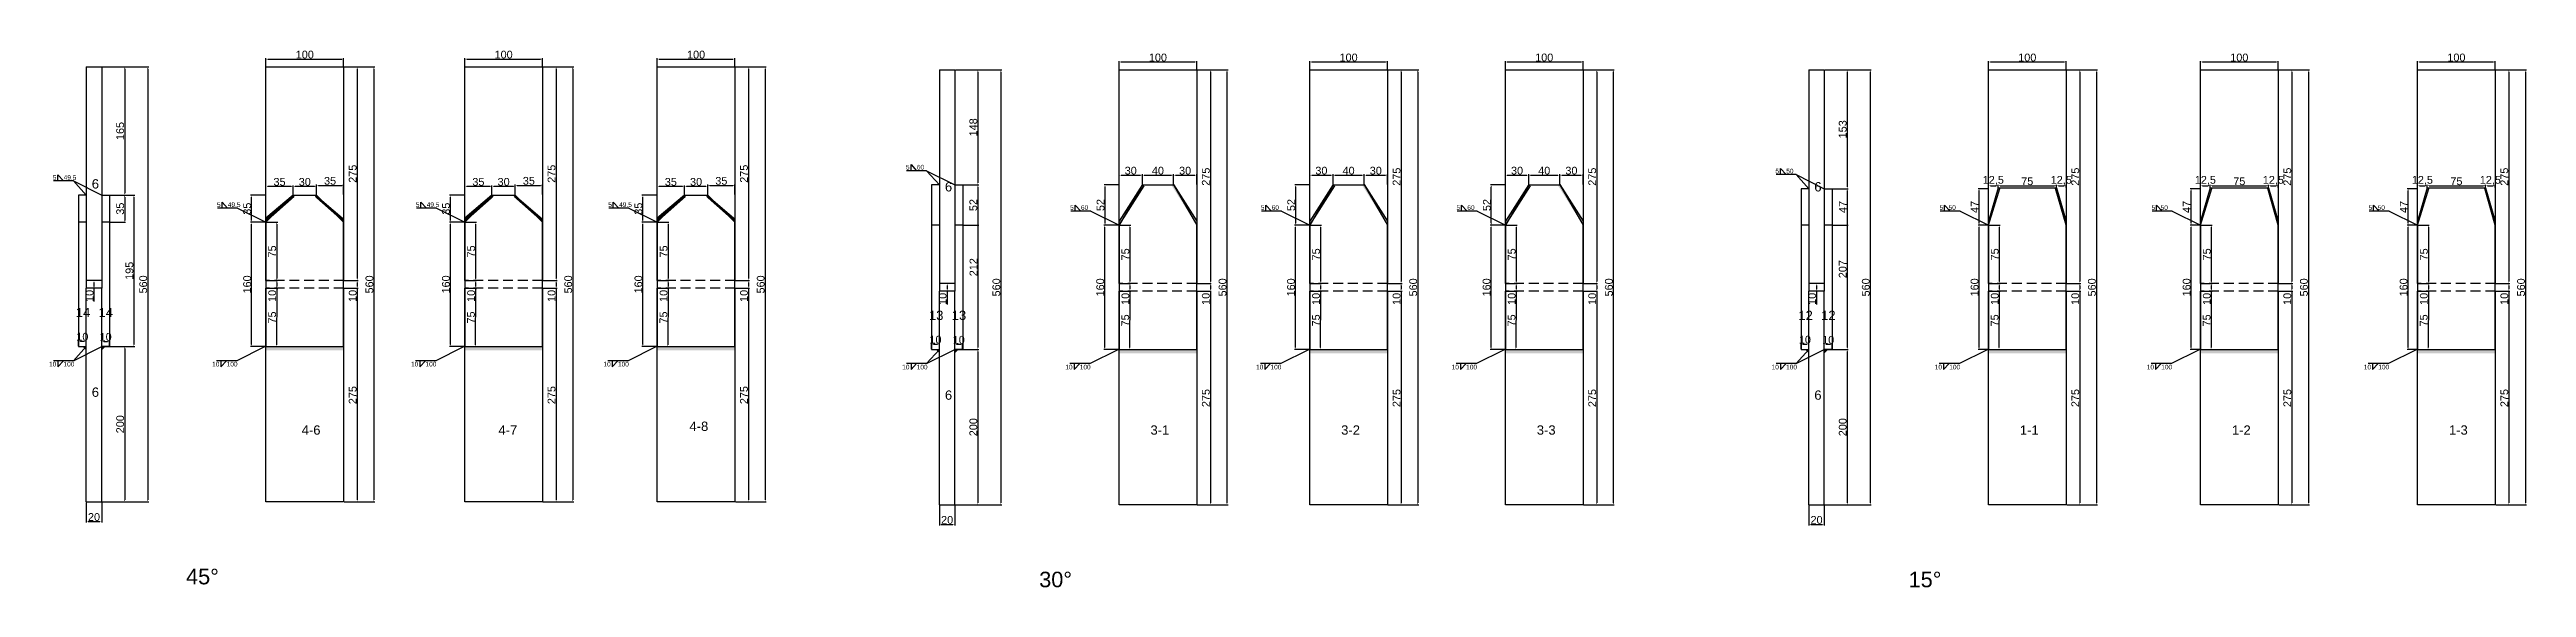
# Model space of a CAD drawing. Header units: millimetres. Extents: x 2042 to 9365, y 311 to 1101.
# Drawn here: x 4964 to 8152, y 311 to 1004 of the extents above; entities that cross this region are included whole.
import ezdxf

# ---------------------------------------------------------------- set-up
doc = ezdxf.new("R2010")
doc.units = ezdxf.units.MM
doc.linetypes.add('DASHED', pattern=[19.05, 12.7, -6.35])
for name, color, linetype in [('尺寸标注', 6, 'Continuous'), ('标号', 4, 'Continuous'), ('焊缝', 250, 'Continuous')]:
    doc.layers.add(name, color=color, linetype=linetype)
doc.styles.get("Standard").update_dxf_attribs({"font": 'arial.ttf'})
doc.dimstyles.new('ISO-25-JHF', dxfattribs={"dimtxt": 10, "dimasz": 2.5, "dimexe": 1.25, "dimexo": 0.625, "dimtad": 1, "dimtxsty": 'Standard', "dimcen": 2.5, "dimadec": 0, "dimazin": 0, "dimtfac": 1, "dimtmove": 0, "dimatfit": 3, "dimfxl": 1, "dimarcsym": 0})

msp = doc.modelspace()

# ---------------------------------------------------------------- texts
at = {"char_height": 20, "attachment_point": 1}
for s, insert in [('45° ', (5139.761, 335.074)), ('30° ', (6237.805, 331.317)), ('15° ', (7356.757, 331.317))]:
    msp.add_mtext_dynamic_manual_height_columns(s, width=70.10425, gutter_width=12.5, heights=[0], dxfattribs=dict(at, insert=insert))
at = {"layer": '尺寸标注', "char_height": 6}
for s, insert, attachment_point in [('5    49.5', (4968.311, 841.887), 1), ('5    60', (6066.355, 855.13), 1), ('5    50', (7185.307, 850.13), 1), ('5    49.5', (5179.579, 806.887), 1), ('5    49.5', (5435.524, 806.887), 1), ('5    49.5', (5683.223, 806.887), 1), ('5    60', (6277.623, 803.13), 1), ('5    60', (6523.056, 803.13), 1), ('5    60', (6774.837, 803.13), 1), ('5   50', (7396.575, 803.13), 1), ('5   50', (7669.469, 803.13), 1), ('5   50', (7948.81, 803.13), 1), ('\\pt0;10    100', (4963.439, 595.473), 7), ('\\pt0;10    100', (5173.393, 595.473), 7), ('\\pt0;10    100', (5429.339, 595.473), 7), ('\\pt0;10    100', (5677.037, 595.473), 7), ('\\pt0;10    100', (6061.483, 591.717), 7), ('\\pt0;10    100', (6271.437, 591.717), 7), ('\\pt0;10    100', (6516.871, 591.717), 7), ('\\pt0;10    100', (6768.651, 591.717), 7), ('\\pt0;10    100', (7180.435, 591.717), 7), ('\\pt0;10    100', (7390.389, 591.717), 7), ('\\pt0;10    100', (7663.284, 591.717), 7), ('\\pt0;10    100', (7942.625, 591.717), 7)]:
    msp.add_mtext_dynamic_manual_height_columns(s, width=68.30832, gutter_width=12.5, heights=[0], dxfattribs=dict(at, insert=insert, attachment_point=attachment_point))
at = {"layer": '标号', "char_height": 12, "attachment_point": 7}
for s, heights, insert in [('6 ', [0], (5018.421, 824.469)), ('6 ', [0], (6116.465, 820.713)), ('6 ', [0], (7235.417, 820.713)), ('14 ', [0], (4997.864, 659.041)), ('14 ', [0], (5027.164, 659.041)), ('13 ', [0], (6095.908, 655.284)), ('13 ', [0], (6125.208, 655.284)), ('12 ', [0], (7214.86, 655.284)), ('12 ', [0], (7244.16, 655.284)), ('6 ', [0], (5018.421, 556.296)), ('6 ', [0], (6116.465, 552.539)), ('6 ', [0], (7235.417, 552.539)), ('4-6 ', [0], (5288.593, 507.589)), ('4-7 ', [0], (5541.752, 507.589)), ('4-8 ', [0], (5787.678, 512.406)), ('3-1 ', [0], (6381.013, 507.589)), ('3-2', [9.759], (6626.446, 507.589)), ('3-3', [0], (6878.227, 507.589)), ('1-1 ', [0], (7499.965, 507.589)), ('1-2', [0], (7772.859, 507.589)), ('1-3', [0], (8052.2, 507.589))]:
    msp.add_mtext_dynamic_manual_height_columns(s, width=70.10425, gutter_width=12.5, heights=heights, dxfattribs=dict(at, insert=insert))

# ---------------------------------------------------------------- blocks, each defined once
blk = doc.blocks.new('*D372')
at = {"layer": 'Defpoints', "color": 0, "transparency": 16777216}
for p in [(5342.6, 991.3), (5242.6, 981.2), (5342.6, 981.2)]:
    blk.add_point(p, dxfattribs=at)
at = {"layer": '尺寸标注', "color": 0, "lineweight": -2, "transparency": 16777216}
for p, q in [((5242.6, 981.8), (5242.6, 992.6)), ((5245.1, 991.3), (5340.1, 991.3)), ((5342.6, 981.8), (5342.6, 992.6))]:
    blk.add_line(p, q, dxfattribs=at)
at = {"layer": '尺寸标注', "color": 0, "transparency": 16777216}
for points in [[(5245.1, 991.7), (5245.1, 990.9), (5242.6, 991.3)], [(5340.1, 991.7), (5340.1, 990.9), (5342.6, 991.3)]]:
    blk.add_solid(points, dxfattribs=at)
at = {"layer": '尺寸标注', "color": 0, "transparency": 16777216, "insert": (5292.6, 997), "char_height": 10, "attachment_point": 5}
blk.add_mtext('100', dxfattribs=at)
blk = doc.blocks.new('*D373')
at = {"layer": 'Defpoints', "color": 0, "transparency": 16777216}
for p in [(5342.6, 981.2), (5342.6, 706.2), (5360, 706.2)]:
    blk.add_point(p, dxfattribs=at)
at = {"layer": '尺寸标注', "color": 0, "lineweight": -2, "transparency": 16777216}
for p, q in [((5343.2, 981.2), (5361.3, 981.2)), ((5360, 978.7), (5360, 708.7)), ((5343.2, 706.2), (5361.3, 706.2))]:
    blk.add_line(p, q, dxfattribs=at)
at = {"layer": '尺寸标注', "color": 0, "transparency": 16777216}
for points in [[(5359.6, 978.7), (5360.4, 978.7), (5360, 981.2)], [(5359.6, 708.7), (5360.4, 708.7), (5360, 706.2)]]:
    blk.add_solid(points, dxfattribs=at)
at = {"layer": '尺寸标注', "color": 0, "transparency": 16777216, "insert": (5354.3, 843.7), "char_height": 10, "attachment_point": 5, "rotation": 90}
blk.add_mtext('275', dxfattribs=at)
blk = doc.blocks.new('*D374')
at = {"layer": 'Defpoints', "color": 0, "transparency": 16777216}
for p in [(5224.1, 781.2), (5242.6, 781.2), (5242.6, 621.2)]:
    blk.add_point(p, dxfattribs=at)
at = {"layer": '尺寸标注', "color": 0, "lineweight": -2, "transparency": 16777216}
for p, q in [((5241.9, 781.2), (5222.9, 781.2)), ((5224.1, 623.7), (5224.1, 778.7)), ((5241.9, 621.2), (5222.9, 621.2))]:
    blk.add_line(p, q, dxfattribs=at)
at = {"layer": '尺寸标注', "color": 0, "transparency": 16777216}
for points in [[(5223.7, 778.7), (5224.5, 778.7), (5224.1, 781.2)], [(5223.7, 623.7), (5224.5, 623.7), (5224.1, 621.2)]]:
    blk.add_solid(points, dxfattribs=at)
at = {"layer": '尺寸标注', "color": 0, "transparency": 16777216, "insert": (5218.4, 701.2), "char_height": 10, "attachment_point": 5, "rotation": 90}
blk.add_mtext('160', dxfattribs=at)
blk = doc.blocks.new('*D367')
at = {"layer": 'Defpoints', "color": 0, "transparency": 16777216}
for p in [(5224.1, 816.2), (5242.6, 816.2), (5242.6, 781.2)]:
    blk.add_point(p, dxfattribs=at)
at = {"layer": '尺寸标注', "color": 0, "lineweight": -2, "transparency": 16777216}
for p, q in [((5241.9, 816.2), (5222.9, 816.2)), ((5224.1, 783.7), (5224.1, 813.7)), ((5241.9, 781.2), (5222.9, 781.2))]:
    blk.add_line(p, q, dxfattribs=at)
at = {"layer": '尺寸标注', "color": 0, "transparency": 16777216}
for points in [[(5223.7, 813.7), (5224.5, 813.7), (5224.1, 816.2)], [(5223.7, 783.7), (5224.5, 783.7), (5224.1, 781.2)]]:
    blk.add_solid(points, dxfattribs=at)
at = {"layer": '尺寸标注', "color": 0, "transparency": 16777216, "insert": (5218.4, 798.7), "char_height": 10, "attachment_point": 5, "rotation": 90}
blk.add_mtext('35', dxfattribs=at)
blk = doc.blocks.new('*D375')
at = {"layer": 'Defpoints', "color": 0, "transparency": 16777216}
for p in [(5242.6, 816.2), (5277.6, 827.5), (5277.6, 816.2)]:
    blk.add_point(p, dxfattribs=at)
at = {"layer": '尺寸标注', "color": 0, "lineweight": -2, "transparency": 16777216}
for p, q in [((5242.6, 816.8), (5242.6, 828.7)), ((5245.1, 827.5), (5275.1, 827.5)), ((5277.6, 816.8), (5277.6, 828.7))]:
    blk.add_line(p, q, dxfattribs=at)
at = {"layer": '尺寸标注', "color": 0, "transparency": 16777216}
for points in [[(5245.1, 827.9), (5245.1, 827.1), (5242.6, 827.5)], [(5275.1, 827.9), (5275.1, 827.1), (5277.6, 827.5)]]:
    blk.add_solid(points, dxfattribs=at)
at = {"layer": '尺寸标注', "color": 0, "transparency": 16777216, "insert": (5260.1, 833.2), "char_height": 10, "attachment_point": 5}
blk.add_mtext('35', dxfattribs=at)
blk = doc.blocks.new('*D376')
at = {"layer": 'Defpoints', "color": 0, "transparency": 16777216}
for p in [(5277.6, 816.2), (5307.6, 827.5), (5307.6, 816.2)]:
    blk.add_point(p, dxfattribs=at)
at = {"layer": '尺寸标注', "color": 0, "lineweight": -2, "transparency": 16777216}
for p, q in [((5277.6, 816.8), (5277.6, 828.7)), ((5280.1, 827.5), (5305.1, 827.5)), ((5307.6, 816.8), (5307.6, 828.7))]:
    blk.add_line(p, q, dxfattribs=at)
at = {"layer": '尺寸标注', "color": 0, "transparency": 16777216}
for points in [[(5280.1, 827.9), (5280.1, 827.1), (5277.6, 827.5)], [(5305.1, 827.9), (5305.1, 827.1), (5307.6, 827.5)]]:
    blk.add_solid(points, dxfattribs=at)
at = {"layer": '尺寸标注', "color": 0, "transparency": 16777216, "insert": (5292.6, 833.2), "char_height": 10, "attachment_point": 5}
blk.add_mtext('30', dxfattribs=at)
blk = doc.blocks.new('*D368')
at = {"layer": 'Defpoints', "color": 0, "transparency": 16777216}
for p in [(5307.6, 816.2), (5342.6, 828.7), (5342.6, 816.2)]:
    blk.add_point(p, dxfattribs=at)
at = {"layer": '尺寸标注', "color": 0, "lineweight": -2, "transparency": 16777216}
for p, q in [((5307.6, 816.8), (5307.6, 830)), ((5342.6, 816.8), (5342.6, 830)), ((5310.1, 828.7), (5340.1, 828.7))]:
    blk.add_line(p, q, dxfattribs=at)
at = {"layer": '尺寸标注', "color": 0, "transparency": 16777216}
for points in [[(5310.1, 829.2), (5310.1, 828.3), (5307.6, 828.7)], [(5340.1, 829.2), (5340.1, 828.3), (5342.6, 828.7)]]:
    blk.add_solid(points, dxfattribs=at)
at = {"layer": '尺寸标注', "color": 0, "transparency": 16777216, "insert": (5325.1, 834.5), "char_height": 10, "attachment_point": 5}
blk.add_mtext('35', dxfattribs=at)
blk = doc.blocks.new('*D377')
at = {"layer": 'Defpoints', "color": 0, "transparency": 16777216}
for p in [(5342.6, 706.2), (5342.6, 696.2), (5360, 696.2)]:
    blk.add_point(p, dxfattribs=at)
at = {"layer": '尺寸标注', "color": 0, "lineweight": -2, "transparency": 16777216}
for p, q in [((5343.2, 706.2), (5361.3, 706.2)), ((5360, 703.7), (5360, 698.7)), ((5343.2, 696.2), (5361.3, 696.2)), ((5360, 696.2), (5360, 679.1))]:
    blk.add_line(p, q, dxfattribs=at)
at = {"layer": '尺寸标注', "color": 0, "transparency": 16777216}
for points in [[(5359.6, 703.7), (5360.4, 703.7), (5360, 706.2)], [(5359.6, 698.7), (5360.4, 698.7), (5360, 696.2)]]:
    blk.add_solid(points, dxfattribs=at)
at = {"layer": '尺寸标注', "color": 0, "transparency": 16777216, "insert": (5354.3, 686.4), "char_height": 10, "attachment_point": 5, "rotation": 90}
blk.add_mtext('10', dxfattribs=at)
blk = doc.blocks.new('*D378')
at = {"layer": 'Defpoints', "color": 0, "transparency": 16777216}
for p in [(5342.6, 696.2), (5342.6, 421.2), (5360, 421.2)]:
    blk.add_point(p, dxfattribs=at)
at = {"layer": '尺寸标注', "color": 0, "lineweight": -2, "transparency": 16777216}
for p, q in [((5343.2, 696.2), (5361.3, 696.2)), ((5360, 693.7), (5360, 423.7)), ((5343.2, 421.2), (5361.3, 421.2))]:
    blk.add_line(p, q, dxfattribs=at)
at = {"layer": '尺寸标注', "color": 0, "transparency": 16777216}
for points in [[(5359.6, 693.7), (5360.4, 693.7), (5360, 696.2)], [(5359.6, 423.7), (5360.4, 423.7), (5360, 421.2)]]:
    blk.add_solid(points, dxfattribs=at)
at = {"layer": '尺寸标注', "color": 0, "transparency": 16777216, "insert": (5354.3, 558.7), "char_height": 10, "attachment_point": 5, "rotation": 90}
blk.add_mtext('275', dxfattribs=at)
blk = doc.blocks.new('*D369')
at = {"layer": 'Defpoints', "color": 0, "transparency": 16777216}
for p in [(5342.6, 981.2), (5342.6, 421.2), (5381.5, 421.2)]:
    blk.add_point(p, dxfattribs=at)
at = {"layer": '尺寸标注', "color": 0, "lineweight": -2, "transparency": 16777216}
for p, q in [((5343.2, 981.2), (5382.7, 981.2)), ((5381.5, 978.7), (5381.5, 423.7)), ((5343.2, 421.2), (5382.7, 421.2))]:
    blk.add_line(p, q, dxfattribs=at)
at = {"layer": '尺寸标注', "color": 0, "transparency": 16777216}
for points in [[(5381.1, 978.7), (5381.9, 978.7), (5381.5, 981.2)], [(5381.1, 423.7), (5381.9, 423.7), (5381.5, 421.2)]]:
    blk.add_solid(points, dxfattribs=at)
at = {"layer": '尺寸标注', "color": 0, "transparency": 16777216, "insert": (5375.8, 701.2), "char_height": 10, "attachment_point": 5, "rotation": 90}
blk.add_mtext('560', dxfattribs=at)
blk = doc.blocks.new('*D379')
at = {"layer": 'Defpoints', "color": 0, "transparency": 16777216}
for p in [(5011.3, 421.2), (5031.3, 421.2), (5031.3, 396)]:
    blk.add_point(p, dxfattribs=at)
at = {"layer": '尺寸标注', "color": 0, "lineweight": -2, "transparency": 16777216}
for p, q in [((5011.3, 420.6), (5011.3, 394.7)), ((5031.3, 420.6), (5031.3, 394.7)), ((5013.8, 396), (5028.8, 396))]:
    blk.add_line(p, q, dxfattribs=at)
at = {"layer": '尺寸标注', "color": 0, "transparency": 16777216}
for points in [[(5013.8, 396.4), (5013.8, 395.6), (5011.3, 396)], [(5028.8, 396.4), (5028.8, 395.6), (5031.3, 396)]]:
    blk.add_solid(points, dxfattribs=at)
at = {"layer": '尺寸标注', "color": 0, "transparency": 16777216, "insert": (5021.3, 401.7), "char_height": 10, "attachment_point": 5}
blk.add_mtext('20', dxfattribs=at)
blk = doc.blocks.new('*D380')
at = {"layer": 'Defpoints', "color": 0, "transparency": 16777216}
for p in [(5001.3, 621.2), (5011.3, 628.1), (5011.3, 621.2)]:
    blk.add_point(p, dxfattribs=at)
at = {"layer": '尺寸标注', "color": 0, "lineweight": -2, "transparency": 16777216}
for p, q in [((5001.3, 621.8), (5001.3, 629.3)), ((5003.8, 628.1), (5008.8, 628.1)), ((5011.3, 621.8), (5011.3, 629.3))]:
    blk.add_line(p, q, dxfattribs=at)
at = {"layer": '尺寸标注', "color": 0, "transparency": 16777216}
for points in [[(5003.8, 628.5), (5003.8, 627.6), (5001.3, 628.1)], [(5008.8, 628.5), (5008.8, 627.6), (5011.3, 628.1)]]:
    blk.add_solid(points, dxfattribs=at)
at = {"layer": '尺寸标注', "color": 0, "transparency": 16777216, "insert": (5006.3, 633.8), "char_height": 10, "attachment_point": 5}
blk.add_mtext('10', dxfattribs=at)
blk = doc.blocks.new('*D381')
at = {"layer": 'Defpoints', "color": 0, "transparency": 16777216}
for p in [(5031.3, 621.2), (5041.3, 627.8), (5041.3, 621.2)]:
    blk.add_point(p, dxfattribs=at)
at = {"layer": '尺寸标注', "color": 0, "lineweight": -2, "transparency": 16777216}
for p, q in [((5031.3, 621.8), (5031.3, 629.1)), ((5033.8, 627.8), (5038.8, 627.8)), ((5041.3, 621.8), (5041.3, 629.1))]:
    blk.add_line(p, q, dxfattribs=at)
at = {"layer": '尺寸标注', "color": 0, "transparency": 16777216}
for points in [[(5033.8, 628.3), (5033.8, 627.4), (5031.3, 627.8)], [(5038.8, 628.3), (5038.8, 627.4), (5041.3, 627.8)]]:
    blk.add_solid(points, dxfattribs=at)
at = {"layer": '尺寸标注', "color": 0, "transparency": 16777216, "insert": (5036.3, 633.6), "char_height": 10, "attachment_point": 5}
blk.add_mtext('10', dxfattribs=at)
blk = doc.blocks.new('*D382')
at = {"layer": 'Defpoints', "color": 0, "transparency": 16777216}
for p in [(5031.3, 981.2), (5031.3, 816.2), (5060.8, 816.2)]:
    blk.add_point(p, dxfattribs=at)
at = {"layer": '尺寸标注', "color": 0, "lineweight": -2, "transparency": 16777216}
for p, q in [((5031.9, 981.2), (5062, 981.2)), ((5060.8, 978.7), (5060.8, 818.7)), ((5031.9, 816.2), (5062, 816.2))]:
    blk.add_line(p, q, dxfattribs=at)
at = {"layer": '尺寸标注', "color": 0, "transparency": 16777216}
for points in [[(5060.3, 978.7), (5061.2, 978.7), (5060.8, 981.2)], [(5060.3, 818.7), (5061.2, 818.7), (5060.8, 816.2)]]:
    blk.add_solid(points, dxfattribs=at)
at = {"layer": '尺寸标注', "color": 0, "transparency": 16777216, "insert": (5055, 898.7), "char_height": 10, "attachment_point": 5, "rotation": 90}
blk.add_mtext('165', dxfattribs=at)
blk = doc.blocks.new('*D383')
at = {"layer": 'Defpoints', "color": 0, "transparency": 16777216}
for p in [(5041.3, 816.2), (5041.3, 621.2), (5072.6, 621.2)]:
    blk.add_point(p, dxfattribs=at)
at = {"layer": '尺寸标注', "color": 0, "lineweight": -2, "transparency": 16777216}
for p, q in [((5041.9, 816.2), (5073.9, 816.2)), ((5072.6, 813.7), (5072.6, 623.7)), ((5041.9, 621.2), (5073.9, 621.2))]:
    blk.add_line(p, q, dxfattribs=at)
at = {"layer": '尺寸标注', "color": 0, "transparency": 16777216}
for points in [[(5072.2, 813.7), (5073.1, 813.7), (5072.6, 816.2)], [(5072.2, 623.7), (5073.1, 623.7), (5072.6, 621.2)]]:
    blk.add_solid(points, dxfattribs=at)
at = {"layer": '尺寸标注', "color": 0, "transparency": 16777216, "insert": (5066.9, 718.7), "char_height": 10, "attachment_point": 5, "rotation": 90}
blk.add_mtext('195', dxfattribs=at)
blk = doc.blocks.new('*D384')
at = {"layer": 'Defpoints', "color": 0, "transparency": 16777216}
for p in [(5031.3, 621.2), (5031.3, 421.2), (5060.8, 421.2)]:
    blk.add_point(p, dxfattribs=at)
at = {"layer": '尺寸标注', "color": 0, "lineweight": -2, "transparency": 16777216}
for p, q in [((5031.9, 621.2), (5062, 621.2)), ((5060.8, 618.7), (5060.8, 423.7)), ((5031.9, 421.2), (5062, 421.2))]:
    blk.add_line(p, q, dxfattribs=at)
at = {"layer": '尺寸标注', "color": 0, "transparency": 16777216}
for points in [[(5060.3, 618.7), (5061.2, 618.7), (5060.8, 621.2)], [(5060.3, 423.7), (5061.2, 423.7), (5060.8, 421.2)]]:
    blk.add_solid(points, dxfattribs=at)
at = {"layer": '尺寸标注', "color": 0, "transparency": 16777216, "insert": (5055, 521.2), "char_height": 10, "attachment_point": 5, "rotation": 90}
blk.add_mtext('200', dxfattribs=at)
blk = doc.blocks.new('*D370')
at = {"layer": 'Defpoints', "color": 0, "transparency": 16777216}
for p in [(5031.9, 981.2), (5031.9, 421.2), (5090.4, 421.2)]:
    blk.add_point(p, dxfattribs=at)
at = {"layer": '尺寸标注', "color": 0, "lineweight": -2, "transparency": 16777216}
for p, q in [((5032.5, 981.2), (5091.7, 981.2)), ((5090.4, 978.7), (5090.4, 423.7)), ((5032.5, 421.2), (5091.7, 421.2))]:
    blk.add_line(p, q, dxfattribs=at)
at = {"layer": '尺寸标注', "color": 0, "transparency": 16777216}
for points in [[(5090, 978.7), (5090.8, 978.7), (5090.4, 981.2)], [(5090, 423.7), (5090.8, 423.7), (5090.4, 421.2)]]:
    blk.add_solid(points, dxfattribs=at)
at = {"layer": '尺寸标注', "color": 0, "transparency": 16777216, "insert": (5084.7, 701.2), "char_height": 10, "attachment_point": 5, "rotation": 90}
blk.add_mtext('560', dxfattribs=at)
blk = doc.blocks.new('*D385')
at = {"layer": 'Defpoints', "color": 0, "transparency": 16777216}
for p in [(5031.3, 706.2), (5021.3, 696.2), (5031.3, 696.2)]:
    blk.add_point(p, dxfattribs=at)
at = {"layer": '尺寸标注', "color": 0, "lineweight": -2, "transparency": 16777216}
for p, q in [((5030.7, 706.2), (5020, 706.2)), ((5021.3, 703.7), (5021.3, 698.7)), ((5030.7, 696.2), (5020, 696.2)), ((5021.3, 696.2), (5021.3, 679.1))]:
    blk.add_line(p, q, dxfattribs=at)
at = {"layer": '尺寸标注', "color": 0, "transparency": 16777216}
for points in [[(5020.9, 703.7), (5021.7, 703.7), (5021.3, 706.2)], [(5020.9, 698.7), (5021.7, 698.7), (5021.3, 696.2)]]:
    blk.add_solid(points, dxfattribs=at)
at = {"layer": '尺寸标注', "color": 0, "transparency": 16777216, "insert": (5015.6, 686.4), "char_height": 10, "attachment_point": 5, "rotation": 90}
blk.add_mtext('10', dxfattribs=at)
blk = doc.blocks.new('*D386')
at = {"layer": 'Defpoints', "color": 0, "transparency": 16777216}
for p in [(5242.6, 781.2), (5242.6, 706.2), (5256.4, 706.2)]:
    blk.add_point(p, dxfattribs=at)
at = {"layer": '尺寸标注', "color": 0, "lineweight": -2, "transparency": 16777216}
for p, q in [((5243.2, 781.2), (5257.7, 781.2)), ((5256.4, 778.7), (5256.4, 708.7)), ((5243.2, 706.2), (5257.7, 706.2))]:
    blk.add_line(p, q, dxfattribs=at)
at = {"layer": '尺寸标注', "color": 0, "transparency": 16777216}
for points in [[(5256, 778.7), (5256.9, 778.7), (5256.4, 781.2)], [(5256, 708.7), (5256.9, 708.7), (5256.4, 706.2)]]:
    blk.add_solid(points, dxfattribs=at)
at = {"layer": '尺寸标注', "color": 0, "transparency": 16777216, "insert": (5250.7, 743.7), "char_height": 10, "attachment_point": 5, "rotation": 90}
blk.add_mtext('75', dxfattribs=at)
blk = doc.blocks.new('*D387')
at = {"layer": 'Defpoints', "color": 0, "transparency": 16777216}
for p in [(5242.6, 706.2), (5242.6, 696.2), (5256.4, 696.2)]:
    blk.add_point(p, dxfattribs=at)
at = {"layer": '尺寸标注', "color": 0, "lineweight": -2, "transparency": 16777216}
for p, q in [((5243.2, 706.2), (5257.7, 706.2)), ((5256.4, 703.7), (5256.4, 698.7)), ((5243.2, 696.2), (5257.7, 696.2)), ((5256.4, 696.2), (5256.4, 679.1))]:
    blk.add_line(p, q, dxfattribs=at)
at = {"layer": '尺寸标注', "color": 0, "transparency": 16777216}
for points in [[(5256, 703.7), (5256.9, 703.7), (5256.4, 706.2)], [(5256, 698.7), (5256.9, 698.7), (5256.4, 696.2)]]:
    blk.add_solid(points, dxfattribs=at)
at = {"layer": '尺寸标注', "color": 0, "transparency": 16777216, "insert": (5250.7, 686.4), "char_height": 10, "attachment_point": 5, "rotation": 90}
blk.add_mtext('10', dxfattribs=at)
blk = doc.blocks.new('*D371')
at = {"layer": 'Defpoints', "color": 0, "transparency": 16777216}
for p in [(5242.6, 696.2), (5242.2, 621.2), (5256.1, 621.1)]:
    blk.add_point(p, dxfattribs=at)
at = {"layer": '尺寸标注', "color": 0, "lineweight": -2, "transparency": 16777216}
for p, q in [((5243.2, 696.2), (5257.7, 696.1)), ((5256.4, 693.6), (5256.1, 623.6)), ((5242.8, 621.2), (5257.3, 621.1))]:
    blk.add_line(p, q, dxfattribs=at)
at = {"layer": '尺寸标注', "color": 0, "transparency": 16777216}
for points in [[(5256, 693.6), (5256.8, 693.6), (5256.4, 696.1)], [(5255.7, 623.6), (5256.5, 623.6), (5256.1, 621.1)]]:
    blk.add_solid(points, dxfattribs=at)
at = {"layer": '尺寸标注', "color": 0, "transparency": 16777216, "insert": (5250.6, 658.6), "char_height": 10, "attachment_point": 5, "rotation": 89.7211}
blk.add_mtext('75', dxfattribs=at)
blk = doc.blocks.new('*D388')
at = {"layer": 'Defpoints', "color": 0, "transparency": 16777216}
for p in [(5041.3, 816.2), (5041.3, 781.2), (5060.8, 781.2)]:
    blk.add_point(p, dxfattribs=at)
at = {"layer": '尺寸标注', "color": 0, "lineweight": -2, "transparency": 16777216}
for p, q in [((5041.9, 816.2), (5062, 816.2)), ((5060.8, 813.7), (5060.8, 783.7)), ((5041.9, 781.2), (5062, 781.2))]:
    blk.add_line(p, q, dxfattribs=at)
at = {"layer": '尺寸标注', "color": 0, "transparency": 16777216}
for points in [[(5060.3, 813.7), (5061.2, 813.7), (5060.8, 816.2)], [(5060.3, 783.7), (5061.2, 783.7), (5060.8, 781.2)]]:
    blk.add_solid(points, dxfattribs=at)
at = {"layer": '尺寸标注', "color": 0, "transparency": 16777216, "insert": (5055, 798.7), "char_height": 10, "attachment_point": 5, "rotation": 90}
blk.add_mtext('35', dxfattribs=at)
blk = doc.blocks.new('*D393')
at = {"layer": 'Defpoints', "color": 0, "transparency": 16777216}
for p in [(5598.5, 991.3), (5498.5, 981.2), (5598.5, 981.2)]:
    blk.add_point(p, dxfattribs=at)
at = {"layer": '尺寸标注', "color": 0, "lineweight": -2, "transparency": 16777216}
for p, q in [((5498.5, 981.8), (5498.5, 992.6)), ((5501, 991.3), (5596, 991.3)), ((5598.5, 981.8), (5598.5, 992.6))]:
    blk.add_line(p, q, dxfattribs=at)
at = {"layer": '尺寸标注', "color": 0, "transparency": 16777216}
for points in [[(5501, 991.7), (5501, 990.9), (5498.5, 991.3)], [(5596, 991.7), (5596, 990.9), (5598.5, 991.3)]]:
    blk.add_solid(points, dxfattribs=at)
at = {"layer": '尺寸标注', "color": 0, "transparency": 16777216, "insert": (5548.5, 997), "char_height": 10, "attachment_point": 5}
blk.add_mtext('100', dxfattribs=at)
blk = doc.blocks.new('*D394')
at = {"layer": 'Defpoints', "color": 0, "transparency": 16777216}
for p in [(5598.5, 981.2), (5598.5, 706.2), (5616, 706.2)]:
    blk.add_point(p, dxfattribs=at)
at = {"layer": '尺寸标注', "color": 0, "lineweight": -2, "transparency": 16777216}
for p, q in [((5599.1, 981.2), (5617.2, 981.2)), ((5616, 978.7), (5616, 708.7)), ((5599.1, 706.2), (5617.2, 706.2))]:
    blk.add_line(p, q, dxfattribs=at)
at = {"layer": '尺寸标注', "color": 0, "transparency": 16777216}
for points in [[(5615.6, 978.7), (5616.4, 978.7), (5616, 981.2)], [(5615.6, 708.7), (5616.4, 708.7), (5616, 706.2)]]:
    blk.add_solid(points, dxfattribs=at)
at = {"layer": '尺寸标注', "color": 0, "transparency": 16777216, "insert": (5610.2, 843.7), "char_height": 10, "attachment_point": 5, "rotation": 90}
blk.add_mtext('275', dxfattribs=at)
blk = doc.blocks.new('*D395')
at = {"layer": 'Defpoints', "color": 0, "transparency": 16777216}
for p in [(5480.1, 781.2), (5498.5, 781.2), (5498.5, 621.2)]:
    blk.add_point(p, dxfattribs=at)
at = {"layer": '尺寸标注', "color": 0, "lineweight": -2, "transparency": 16777216}
for p, q in [((5497.9, 781.2), (5478.8, 781.2)), ((5480.1, 623.7), (5480.1, 778.7)), ((5497.9, 621.2), (5478.8, 621.2))]:
    blk.add_line(p, q, dxfattribs=at)
at = {"layer": '尺寸标注', "color": 0, "transparency": 16777216}
for points in [[(5479.6, 778.7), (5480.5, 778.7), (5480.1, 781.2)], [(5479.6, 623.7), (5480.5, 623.7), (5480.1, 621.2)]]:
    blk.add_solid(points, dxfattribs=at)
at = {"layer": '尺寸标注', "color": 0, "transparency": 16777216, "insert": (5474.3, 701.2), "char_height": 10, "attachment_point": 5, "rotation": 90}
blk.add_mtext('160', dxfattribs=at)
blk = doc.blocks.new('*D389')
at = {"layer": 'Defpoints', "color": 0, "transparency": 16777216}
for p in [(5480.1, 816.2), (5498.5, 816.2), (5498.5, 781.2)]:
    blk.add_point(p, dxfattribs=at)
at = {"layer": '尺寸标注', "color": 0, "lineweight": -2, "transparency": 16777216}
for p, q in [((5497.9, 816.2), (5478.8, 816.2)), ((5480.1, 783.7), (5480.1, 813.7)), ((5497.9, 781.2), (5478.8, 781.2))]:
    blk.add_line(p, q, dxfattribs=at)
at = {"layer": '尺寸标注', "color": 0, "transparency": 16777216}
for points in [[(5479.6, 813.7), (5480.5, 813.7), (5480.1, 816.2)], [(5479.6, 783.7), (5480.5, 783.7), (5480.1, 781.2)]]:
    blk.add_solid(points, dxfattribs=at)
at = {"layer": '尺寸标注', "color": 0, "transparency": 16777216, "insert": (5474.3, 798.7), "char_height": 10, "attachment_point": 5, "rotation": 90}
blk.add_mtext('35', dxfattribs=at)
blk = doc.blocks.new('*D396')
at = {"layer": 'Defpoints', "color": 0, "transparency": 16777216}
for p in [(5498.5, 816.2), (5533.5, 827.5), (5533.5, 816.2)]:
    blk.add_point(p, dxfattribs=at)
at = {"layer": '尺寸标注', "color": 0, "lineweight": -2, "transparency": 16777216}
for p, q in [((5498.5, 816.8), (5498.5, 828.7)), ((5501, 827.5), (5531, 827.5)), ((5533.5, 816.8), (5533.5, 828.7))]:
    blk.add_line(p, q, dxfattribs=at)
at = {"layer": '尺寸标注', "color": 0, "transparency": 16777216}
for points in [[(5501, 827.9), (5501, 827.1), (5498.5, 827.5)], [(5531, 827.9), (5531, 827.1), (5533.5, 827.5)]]:
    blk.add_solid(points, dxfattribs=at)
at = {"layer": '尺寸标注', "color": 0, "transparency": 16777216, "insert": (5516, 833.2), "char_height": 10, "attachment_point": 5}
blk.add_mtext('35', dxfattribs=at)
blk = doc.blocks.new('*D397')
at = {"layer": 'Defpoints', "color": 0, "transparency": 16777216}
for p in [(5533.5, 816.2), (5563.5, 827.5), (5563.5, 816.2)]:
    blk.add_point(p, dxfattribs=at)
at = {"layer": '尺寸标注', "color": 0, "lineweight": -2, "transparency": 16777216}
for p, q in [((5533.5, 816.8), (5533.5, 828.7)), ((5536, 827.5), (5561, 827.5)), ((5563.5, 816.8), (5563.5, 828.7))]:
    blk.add_line(p, q, dxfattribs=at)
at = {"layer": '尺寸标注', "color": 0, "transparency": 16777216}
for points in [[(5536, 827.9), (5536, 827.1), (5533.5, 827.5)], [(5561, 827.9), (5561, 827.1), (5563.5, 827.5)]]:
    blk.add_solid(points, dxfattribs=at)
at = {"layer": '尺寸标注', "color": 0, "transparency": 16777216, "insert": (5548.5, 833.2), "char_height": 10, "attachment_point": 5}
blk.add_mtext('30', dxfattribs=at)
blk = doc.blocks.new('*D390')
at = {"layer": 'Defpoints', "color": 0, "transparency": 16777216}
for p in [(5563.5, 816.2), (5598.5, 828.7), (5598.5, 816.2)]:
    blk.add_point(p, dxfattribs=at)
at = {"layer": '尺寸标注', "color": 0, "lineweight": -2, "transparency": 16777216}
for p, q in [((5563.5, 816.8), (5563.5, 830)), ((5598.5, 816.8), (5598.5, 830)), ((5566, 828.7), (5596, 828.7))]:
    blk.add_line(p, q, dxfattribs=at)
at = {"layer": '尺寸标注', "color": 0, "transparency": 16777216}
for points in [[(5566, 829.2), (5566, 828.3), (5563.5, 828.7)], [(5596, 829.2), (5596, 828.3), (5598.5, 828.7)]]:
    blk.add_solid(points, dxfattribs=at)
at = {"layer": '尺寸标注', "color": 0, "transparency": 16777216, "insert": (5581, 834.5), "char_height": 10, "attachment_point": 5}
blk.add_mtext('35', dxfattribs=at)
blk = doc.blocks.new('*D398')
at = {"layer": 'Defpoints', "color": 0, "transparency": 16777216}
for p in [(5598.5, 706.2), (5598.5, 696.2), (5616, 696.2)]:
    blk.add_point(p, dxfattribs=at)
at = {"layer": '尺寸标注', "color": 0, "lineweight": -2, "transparency": 16777216}
for p, q in [((5599.1, 706.2), (5617.2, 706.2)), ((5616, 703.7), (5616, 698.7)), ((5599.1, 696.2), (5617.2, 696.2)), ((5616, 696.2), (5616, 679.1))]:
    blk.add_line(p, q, dxfattribs=at)
at = {"layer": '尺寸标注', "color": 0, "transparency": 16777216}
for points in [[(5615.6, 703.7), (5616.4, 703.7), (5616, 706.2)], [(5615.6, 698.7), (5616.4, 698.7), (5616, 696.2)]]:
    blk.add_solid(points, dxfattribs=at)
at = {"layer": '尺寸标注', "color": 0, "transparency": 16777216, "insert": (5610.2, 686.4), "char_height": 10, "attachment_point": 5, "rotation": 90}
blk.add_mtext('10', dxfattribs=at)
blk = doc.blocks.new('*D399')
at = {"layer": 'Defpoints', "color": 0, "transparency": 16777216}
for p in [(5598.5, 696.2), (5598.5, 421.2), (5616, 421.2)]:
    blk.add_point(p, dxfattribs=at)
at = {"layer": '尺寸标注', "color": 0, "lineweight": -2, "transparency": 16777216}
for p, q in [((5599.1, 696.2), (5617.2, 696.2)), ((5616, 693.7), (5616, 423.7)), ((5599.1, 421.2), (5617.2, 421.2))]:
    blk.add_line(p, q, dxfattribs=at)
at = {"layer": '尺寸标注', "color": 0, "transparency": 16777216}
for points in [[(5615.6, 693.7), (5616.4, 693.7), (5616, 696.2)], [(5615.6, 423.7), (5616.4, 423.7), (5616, 421.2)]]:
    blk.add_solid(points, dxfattribs=at)
at = {"layer": '尺寸标注', "color": 0, "transparency": 16777216, "insert": (5610.2, 558.7), "char_height": 10, "attachment_point": 5, "rotation": 90}
blk.add_mtext('275', dxfattribs=at)
blk = doc.blocks.new('*D391')
at = {"layer": 'Defpoints', "color": 0, "transparency": 16777216}
for p in [(5598.5, 981.2), (5598.5, 421.2), (5637.4, 421.2)]:
    blk.add_point(p, dxfattribs=at)
at = {"layer": '尺寸标注', "color": 0, "lineweight": -2, "transparency": 16777216}
for p, q in [((5599.1, 981.2), (5638.7, 981.2)), ((5637.4, 978.7), (5637.4, 423.7)), ((5599.1, 421.2), (5638.7, 421.2))]:
    blk.add_line(p, q, dxfattribs=at)
at = {"layer": '尺寸标注', "color": 0, "transparency": 16777216}
for points in [[(5637, 978.7), (5637.8, 978.7), (5637.4, 981.2)], [(5637, 423.7), (5637.8, 423.7), (5637.4, 421.2)]]:
    blk.add_solid(points, dxfattribs=at)
at = {"layer": '尺寸标注', "color": 0, "transparency": 16777216, "insert": (5631.7, 701.2), "char_height": 10, "attachment_point": 5, "rotation": 90}
blk.add_mtext('560', dxfattribs=at)
blk = doc.blocks.new('*D400')
at = {"layer": 'Defpoints', "color": 0, "transparency": 16777216}
for p in [(5498.5, 781.2), (5498.5, 706.2), (5512.4, 706.2)]:
    blk.add_point(p, dxfattribs=at)
at = {"layer": '尺寸标注', "color": 0, "lineweight": -2, "transparency": 16777216}
for p, q in [((5499.1, 781.2), (5513.6, 781.2)), ((5512.4, 778.7), (5512.4, 708.7)), ((5499.1, 706.2), (5513.6, 706.2))]:
    blk.add_line(p, q, dxfattribs=at)
at = {"layer": '尺寸标注', "color": 0, "transparency": 16777216}
for points in [[(5512, 778.7), (5512.8, 778.7), (5512.4, 781.2)], [(5512, 708.7), (5512.8, 708.7), (5512.4, 706.2)]]:
    blk.add_solid(points, dxfattribs=at)
at = {"layer": '尺寸标注', "color": 0, "transparency": 16777216, "insert": (5506.7, 743.7), "char_height": 10, "attachment_point": 5, "rotation": 90}
blk.add_mtext('75', dxfattribs=at)
blk = doc.blocks.new('*D401')
at = {"layer": 'Defpoints', "color": 0, "transparency": 16777216}
for p in [(5498.5, 706.2), (5498.5, 696.2), (5512.4, 696.2)]:
    blk.add_point(p, dxfattribs=at)
at = {"layer": '尺寸标注', "color": 0, "lineweight": -2, "transparency": 16777216}
for p, q in [((5499.1, 706.2), (5513.6, 706.2)), ((5512.4, 703.7), (5512.4, 698.7)), ((5499.1, 696.2), (5513.6, 696.2)), ((5512.4, 696.2), (5512.4, 679.1))]:
    blk.add_line(p, q, dxfattribs=at)
at = {"layer": '尺寸标注', "color": 0, "transparency": 16777216}
for points in [[(5512, 703.7), (5512.8, 703.7), (5512.4, 706.2)], [(5512, 698.7), (5512.8, 698.7), (5512.4, 696.2)]]:
    blk.add_solid(points, dxfattribs=at)
at = {"layer": '尺寸标注', "color": 0, "transparency": 16777216, "insert": (5506.7, 686.4), "char_height": 10, "attachment_point": 5, "rotation": 90}
blk.add_mtext('10', dxfattribs=at)
blk = doc.blocks.new('*D392')
at = {"layer": 'Defpoints', "color": 0, "transparency": 16777216}
for p in [(5498.5, 696.2), (5498.1, 621.2), (5512, 621.1)]:
    blk.add_point(p, dxfattribs=at)
at = {"layer": '尺寸标注', "color": 0, "lineweight": -2, "transparency": 16777216}
for p, q in [((5499.1, 696.2), (5513.6, 696.1)), ((5512.4, 693.6), (5512, 623.6)), ((5498.8, 621.2), (5513.3, 621.1))]:
    blk.add_line(p, q, dxfattribs=at)
at = {"layer": '尺寸标注', "color": 0, "transparency": 16777216}
for points in [[(5512, 693.6), (5512.8, 693.6), (5512.4, 696.1)], [(5511.6, 623.6), (5512.5, 623.6), (5512, 621.1)]]:
    blk.add_solid(points, dxfattribs=at)
at = {"layer": '尺寸标注', "color": 0, "transparency": 16777216, "insert": (5506.5, 658.6), "char_height": 10, "attachment_point": 5, "rotation": 89.7211}
blk.add_mtext('75', dxfattribs=at)
blk = doc.blocks.new('*D406')
at = {"layer": 'Defpoints', "color": 0, "transparency": 16777216}
for p in [(5846.2, 991.3), (5746.2, 981.2), (5846.2, 981.2)]:
    blk.add_point(p, dxfattribs=at)
at = {"layer": '尺寸标注', "color": 0, "lineweight": -2, "transparency": 16777216}
for p, q in [((5746.2, 981.8), (5746.2, 992.6)), ((5748.7, 991.3), (5843.7, 991.3)), ((5846.2, 981.8), (5846.2, 992.6))]:
    blk.add_line(p, q, dxfattribs=at)
at = {"layer": '尺寸标注', "color": 0, "transparency": 16777216}
for points in [[(5748.7, 991.7), (5748.7, 990.9), (5746.2, 991.3)], [(5843.7, 991.7), (5843.7, 990.9), (5846.2, 991.3)]]:
    blk.add_solid(points, dxfattribs=at)
at = {"layer": '尺寸标注', "color": 0, "transparency": 16777216, "insert": (5796.2, 997), "char_height": 10, "attachment_point": 5}
blk.add_mtext('100', dxfattribs=at)
blk = doc.blocks.new('*D407')
at = {"layer": 'Defpoints', "color": 0, "transparency": 16777216}
for p in [(5846.2, 981.2), (5846.2, 706.2), (5863.7, 706.2)]:
    blk.add_point(p, dxfattribs=at)
at = {"layer": '尺寸标注', "color": 0, "lineweight": -2, "transparency": 16777216}
for p, q in [((5846.8, 981.2), (5864.9, 981.2)), ((5863.7, 978.7), (5863.7, 708.7)), ((5846.8, 706.2), (5864.9, 706.2))]:
    blk.add_line(p, q, dxfattribs=at)
at = {"layer": '尺寸标注', "color": 0, "transparency": 16777216}
for points in [[(5863.3, 978.7), (5864.1, 978.7), (5863.7, 981.2)], [(5863.3, 708.7), (5864.1, 708.7), (5863.7, 706.2)]]:
    blk.add_solid(points, dxfattribs=at)
at = {"layer": '尺寸标注', "color": 0, "transparency": 16777216, "insert": (5857.9, 843.7), "char_height": 10, "attachment_point": 5, "rotation": 90}
blk.add_mtext('275', dxfattribs=at)
blk = doc.blocks.new('*D408')
at = {"layer": 'Defpoints', "color": 0, "transparency": 16777216}
for p in [(5727.8, 781.2), (5746.2, 781.2), (5746.2, 621.2)]:
    blk.add_point(p, dxfattribs=at)
at = {"layer": '尺寸标注', "color": 0, "lineweight": -2, "transparency": 16777216}
for p, q in [((5745.6, 781.2), (5726.5, 781.2)), ((5727.8, 623.7), (5727.8, 778.7)), ((5745.6, 621.2), (5726.5, 621.2))]:
    blk.add_line(p, q, dxfattribs=at)
at = {"layer": '尺寸标注', "color": 0, "transparency": 16777216}
for points in [[(5727.3, 778.7), (5728.2, 778.7), (5727.8, 781.2)], [(5727.3, 623.7), (5728.2, 623.7), (5727.8, 621.2)]]:
    blk.add_solid(points, dxfattribs=at)
at = {"layer": '尺寸标注', "color": 0, "transparency": 16777216, "insert": (5722, 701.2), "char_height": 10, "attachment_point": 5, "rotation": 90}
blk.add_mtext('160', dxfattribs=at)
blk = doc.blocks.new('*D402')
at = {"layer": 'Defpoints', "color": 0, "transparency": 16777216}
for p in [(5727.8, 816.2), (5746.2, 816.2), (5746.2, 781.2)]:
    blk.add_point(p, dxfattribs=at)
at = {"layer": '尺寸标注', "color": 0, "lineweight": -2, "transparency": 16777216}
for p, q in [((5745.6, 816.2), (5726.5, 816.2)), ((5727.8, 783.7), (5727.8, 813.7)), ((5745.6, 781.2), (5726.5, 781.2))]:
    blk.add_line(p, q, dxfattribs=at)
at = {"layer": '尺寸标注', "color": 0, "transparency": 16777216}
for points in [[(5727.3, 813.7), (5728.2, 813.7), (5727.8, 816.2)], [(5727.3, 783.7), (5728.2, 783.7), (5727.8, 781.2)]]:
    blk.add_solid(points, dxfattribs=at)
at = {"layer": '尺寸标注', "color": 0, "transparency": 16777216, "insert": (5722, 798.7), "char_height": 10, "attachment_point": 5, "rotation": 90}
blk.add_mtext('35', dxfattribs=at)
blk = doc.blocks.new('*D409')
at = {"layer": 'Defpoints', "color": 0, "transparency": 16777216}
for p in [(5746.2, 816.2), (5781.2, 827.5), (5781.2, 816.2)]:
    blk.add_point(p, dxfattribs=at)
at = {"layer": '尺寸标注', "color": 0, "lineweight": -2, "transparency": 16777216}
for p, q in [((5746.2, 816.8), (5746.2, 828.7)), ((5748.7, 827.5), (5778.7, 827.5)), ((5781.2, 816.8), (5781.2, 828.7))]:
    blk.add_line(p, q, dxfattribs=at)
at = {"layer": '尺寸标注', "color": 0, "transparency": 16777216}
for points in [[(5748.7, 827.9), (5748.7, 827.1), (5746.2, 827.5)], [(5778.7, 827.9), (5778.7, 827.1), (5781.2, 827.5)]]:
    blk.add_solid(points, dxfattribs=at)
at = {"layer": '尺寸标注', "color": 0, "transparency": 16777216, "insert": (5763.7, 833.2), "char_height": 10, "attachment_point": 5}
blk.add_mtext('35', dxfattribs=at)
blk = doc.blocks.new('*D410')
at = {"layer": 'Defpoints', "color": 0, "transparency": 16777216}
for p in [(5781.2, 816.2), (5811.2, 827.5), (5811.2, 816.2)]:
    blk.add_point(p, dxfattribs=at)
at = {"layer": '尺寸标注', "color": 0, "lineweight": -2, "transparency": 16777216}
for p, q in [((5781.2, 816.8), (5781.2, 828.7)), ((5783.7, 827.5), (5808.7, 827.5)), ((5811.2, 816.8), (5811.2, 828.7))]:
    blk.add_line(p, q, dxfattribs=at)
at = {"layer": '尺寸标注', "color": 0, "transparency": 16777216}
for points in [[(5783.7, 827.9), (5783.7, 827.1), (5781.2, 827.5)], [(5808.7, 827.9), (5808.7, 827.1), (5811.2, 827.5)]]:
    blk.add_solid(points, dxfattribs=at)
at = {"layer": '尺寸标注', "color": 0, "transparency": 16777216, "insert": (5796.2, 833.2), "char_height": 10, "attachment_point": 5}
blk.add_mtext('30', dxfattribs=at)
blk = doc.blocks.new('*D403')
at = {"layer": 'Defpoints', "color": 0, "transparency": 16777216}
for p in [(5811.2, 816.2), (5846.2, 828.7), (5846.2, 816.2)]:
    blk.add_point(p, dxfattribs=at)
at = {"layer": '尺寸标注', "color": 0, "lineweight": -2, "transparency": 16777216}
for p, q in [((5811.2, 816.8), (5811.2, 830)), ((5846.2, 816.8), (5846.2, 830)), ((5813.7, 828.7), (5843.7, 828.7))]:
    blk.add_line(p, q, dxfattribs=at)
at = {"layer": '尺寸标注', "color": 0, "transparency": 16777216}
for points in [[(5813.7, 829.2), (5813.7, 828.3), (5811.2, 828.7)], [(5843.7, 829.2), (5843.7, 828.3), (5846.2, 828.7)]]:
    blk.add_solid(points, dxfattribs=at)
at = {"layer": '尺寸标注', "color": 0, "transparency": 16777216, "insert": (5828.7, 834.5), "char_height": 10, "attachment_point": 5}
blk.add_mtext('35', dxfattribs=at)
blk = doc.blocks.new('*D411')
at = {"layer": 'Defpoints', "color": 0, "transparency": 16777216}
for p in [(5846.2, 706.2), (5846.2, 696.2), (5863.7, 696.2)]:
    blk.add_point(p, dxfattribs=at)
at = {"layer": '尺寸标注', "color": 0, "lineweight": -2, "transparency": 16777216}
for p, q in [((5846.8, 706.2), (5864.9, 706.2)), ((5863.7, 703.7), (5863.7, 698.7)), ((5846.8, 696.2), (5864.9, 696.2)), ((5863.7, 696.2), (5863.7, 679.1))]:
    blk.add_line(p, q, dxfattribs=at)
at = {"layer": '尺寸标注', "color": 0, "transparency": 16777216}
for points in [[(5863.3, 703.7), (5864.1, 703.7), (5863.7, 706.2)], [(5863.3, 698.7), (5864.1, 698.7), (5863.7, 696.2)]]:
    blk.add_solid(points, dxfattribs=at)
at = {"layer": '尺寸标注', "color": 0, "transparency": 16777216, "insert": (5857.9, 686.4), "char_height": 10, "attachment_point": 5, "rotation": 90}
blk.add_mtext('10', dxfattribs=at)
blk = doc.blocks.new('*D412')
at = {"layer": 'Defpoints', "color": 0, "transparency": 16777216}
for p in [(5846.2, 696.2), (5846.2, 421.2), (5863.7, 421.2)]:
    blk.add_point(p, dxfattribs=at)
at = {"layer": '尺寸标注', "color": 0, "lineweight": -2, "transparency": 16777216}
for p, q in [((5846.8, 696.2), (5864.9, 696.2)), ((5863.7, 693.7), (5863.7, 423.7)), ((5846.8, 421.2), (5864.9, 421.2))]:
    blk.add_line(p, q, dxfattribs=at)
at = {"layer": '尺寸标注', "color": 0, "transparency": 16777216}
for points in [[(5863.3, 693.7), (5864.1, 693.7), (5863.7, 696.2)], [(5863.3, 423.7), (5864.1, 423.7), (5863.7, 421.2)]]:
    blk.add_solid(points, dxfattribs=at)
at = {"layer": '尺寸标注', "color": 0, "transparency": 16777216, "insert": (5857.9, 558.7), "char_height": 10, "attachment_point": 5, "rotation": 90}
blk.add_mtext('275', dxfattribs=at)
blk = doc.blocks.new('*D404')
at = {"layer": 'Defpoints', "color": 0, "transparency": 16777216}
for p in [(5846.2, 981.2), (5846.2, 421.2), (5885.1, 421.2)]:
    blk.add_point(p, dxfattribs=at)
at = {"layer": '尺寸标注', "color": 0, "lineweight": -2, "transparency": 16777216}
for p, q in [((5846.8, 981.2), (5886.4, 981.2)), ((5885.1, 978.7), (5885.1, 423.7)), ((5846.8, 421.2), (5886.4, 421.2))]:
    blk.add_line(p, q, dxfattribs=at)
at = {"layer": '尺寸标注', "color": 0, "transparency": 16777216}
for points in [[(5884.7, 978.7), (5885.5, 978.7), (5885.1, 981.2)], [(5884.7, 423.7), (5885.5, 423.7), (5885.1, 421.2)]]:
    blk.add_solid(points, dxfattribs=at)
at = {"layer": '尺寸标注', "color": 0, "transparency": 16777216, "insert": (5879.4, 701.2), "char_height": 10, "attachment_point": 5, "rotation": 90}
blk.add_mtext('560', dxfattribs=at)
blk = doc.blocks.new('*D413')
at = {"layer": 'Defpoints', "color": 0, "transparency": 16777216}
for p in [(5746.2, 781.2), (5746.2, 706.2), (5760.1, 706.2)]:
    blk.add_point(p, dxfattribs=at)
at = {"layer": '尺寸标注', "color": 0, "lineweight": -2, "transparency": 16777216}
for p, q in [((5746.8, 781.2), (5761.3, 781.2)), ((5760.1, 778.7), (5760.1, 708.7)), ((5746.8, 706.2), (5761.3, 706.2))]:
    blk.add_line(p, q, dxfattribs=at)
at = {"layer": '尺寸标注', "color": 0, "transparency": 16777216}
for points in [[(5759.7, 778.7), (5760.5, 778.7), (5760.1, 781.2)], [(5759.7, 708.7), (5760.5, 708.7), (5760.1, 706.2)]]:
    blk.add_solid(points, dxfattribs=at)
at = {"layer": '尺寸标注', "color": 0, "transparency": 16777216, "insert": (5754.4, 743.7), "char_height": 10, "attachment_point": 5, "rotation": 90}
blk.add_mtext('75', dxfattribs=at)
blk = doc.blocks.new('*D414')
at = {"layer": 'Defpoints', "color": 0, "transparency": 16777216}
for p in [(5746.2, 706.2), (5746.2, 696.2), (5760.1, 696.2)]:
    blk.add_point(p, dxfattribs=at)
at = {"layer": '尺寸标注', "color": 0, "lineweight": -2, "transparency": 16777216}
for p, q in [((5746.8, 706.2), (5761.3, 706.2)), ((5760.1, 703.7), (5760.1, 698.7)), ((5746.8, 696.2), (5761.3, 696.2)), ((5760.1, 696.2), (5760.1, 679.1))]:
    blk.add_line(p, q, dxfattribs=at)
at = {"layer": '尺寸标注', "color": 0, "transparency": 16777216}
for points in [[(5759.7, 703.7), (5760.5, 703.7), (5760.1, 706.2)], [(5759.7, 698.7), (5760.5, 698.7), (5760.1, 696.2)]]:
    blk.add_solid(points, dxfattribs=at)
at = {"layer": '尺寸标注', "color": 0, "transparency": 16777216, "insert": (5754.4, 686.4), "char_height": 10, "attachment_point": 5, "rotation": 90}
blk.add_mtext('10', dxfattribs=at)
blk = doc.blocks.new('*D405')
at = {"layer": 'Defpoints', "color": 0, "transparency": 16777216}
for p in [(5746.2, 696.2), (5745.8, 621.2), (5759.7, 621.1)]:
    blk.add_point(p, dxfattribs=at)
at = {"layer": '尺寸标注', "color": 0, "lineweight": -2, "transparency": 16777216}
for p, q in [((5746.8, 696.2), (5761.3, 696.1)), ((5760.1, 693.6), (5759.7, 623.6)), ((5746.5, 621.2), (5761, 621.1))]:
    blk.add_line(p, q, dxfattribs=at)
at = {"layer": '尺寸标注', "color": 0, "transparency": 16777216}
for points in [[(5759.7, 693.6), (5760.5, 693.6), (5760.1, 696.1)], [(5759.3, 623.6), (5760.2, 623.6), (5759.7, 621.1)]]:
    blk.add_solid(points, dxfattribs=at)
at = {"layer": '尺寸标注', "color": 0, "transparency": 16777216, "insert": (5754.2, 658.6), "char_height": 10, "attachment_point": 5, "rotation": 89.7211}
blk.add_mtext('75', dxfattribs=at)
blk = doc.blocks.new('*D432')
at = {"layer": 'Defpoints', "color": 0, "transparency": 16777216}
for p in [(6340.6, 977.4), (6440.6, 987.6), (6440.6, 977.4)]:
    blk.add_point(p, dxfattribs=at)
at = {"layer": '尺寸标注', "color": 0, "lineweight": -2, "transparency": 16777216}
for p, q in [((6340.6, 978), (6340.6, 988.8)), ((6440.6, 978), (6440.6, 988.8)), ((6343.1, 987.6), (6438.1, 987.6))]:
    blk.add_line(p, q, dxfattribs=at)
at = {"layer": '尺寸标注', "color": 0, "transparency": 16777216}
for points in [[(6343.1, 988), (6343.1, 987.1), (6340.6, 987.6)], [(6438.1, 988), (6438.1, 987.1), (6440.6, 987.6)]]:
    blk.add_solid(points, dxfattribs=at)
at = {"layer": '尺寸标注', "color": 0, "transparency": 16777216, "insert": (6390.6, 993.3), "char_height": 10, "attachment_point": 5}
blk.add_mtext('100', dxfattribs=at)
blk = doc.blocks.new('*D433')
at = {"layer": 'Defpoints', "color": 0, "transparency": 16777216}
for p in [(6440.6, 977.4), (6440.6, 702.4), (6458.1, 702.4)]:
    blk.add_point(p, dxfattribs=at)
at = {"layer": '尺寸标注', "color": 0, "lineweight": -2, "transparency": 16777216}
for p, q in [((6441.2, 977.4), (6459.3, 977.4)), ((6458.1, 974.9), (6458.1, 704.9)), ((6441.2, 702.4), (6459.3, 702.4))]:
    blk.add_line(p, q, dxfattribs=at)
at = {"layer": '尺寸标注', "color": 0, "transparency": 16777216}
for points in [[(6457.7, 974.9), (6458.5, 974.9), (6458.1, 977.4)], [(6457.7, 704.9), (6458.5, 704.9), (6458.1, 702.4)]]:
    blk.add_solid(points, dxfattribs=at)
at = {"layer": '尺寸标注', "color": 0, "transparency": 16777216, "insert": (6452.3, 839.9), "char_height": 10, "attachment_point": 5, "rotation": 90}
blk.add_mtext('275', dxfattribs=at)
blk = doc.blocks.new('*D415')
at = {"layer": 'Defpoints', "color": 0, "transparency": 16777216}
for p in [(6322.2, 777.4), (6340.6, 777.4), (6340.6, 617.4)]:
    blk.add_point(p, dxfattribs=at)
at = {"layer": '尺寸标注', "color": 0, "lineweight": -2, "transparency": 16777216}
for p, q in [((6340, 777.4), (6320.9, 777.4)), ((6322.2, 619.9), (6322.2, 774.9)), ((6340, 617.4), (6320.9, 617.4))]:
    blk.add_line(p, q, dxfattribs=at)
at = {"layer": '尺寸标注', "color": 0, "transparency": 16777216}
for points in [[(6321.7, 774.9), (6322.6, 774.9), (6322.2, 777.4)], [(6321.7, 619.9), (6322.6, 619.9), (6322.2, 617.4)]]:
    blk.add_solid(points, dxfattribs=at)
at = {"layer": '尺寸标注', "color": 0, "transparency": 16777216, "insert": (6316.4, 697.4), "char_height": 10, "attachment_point": 5, "rotation": 90}
blk.add_mtext('160', dxfattribs=at)
blk = doc.blocks.new('*D434')
at = {"layer": 'Defpoints', "color": 0, "transparency": 16777216}
for p in [(6440.6, 702.4), (6440.6, 692.4), (6458.1, 692.4)]:
    blk.add_point(p, dxfattribs=at)
at = {"layer": '尺寸标注', "color": 0, "lineweight": -2, "transparency": 16777216}
for p, q in [((6441.2, 702.4), (6459.3, 702.4)), ((6441.2, 692.4), (6459.3, 692.4)), ((6458.1, 699.9), (6458.1, 694.9)), ((6458.1, 692.4), (6458.1, 675.3))]:
    blk.add_line(p, q, dxfattribs=at)
at = {"layer": '尺寸标注', "color": 0, "transparency": 16777216}
for points in [[(6457.7, 699.9), (6458.5, 699.9), (6458.1, 702.4)], [(6457.7, 694.9), (6458.5, 694.9), (6458.1, 692.4)]]:
    blk.add_solid(points, dxfattribs=at)
at = {"layer": '尺寸标注', "color": 0, "transparency": 16777216, "insert": (6452.3, 682.6), "char_height": 10, "attachment_point": 5, "rotation": 90}
blk.add_mtext('10', dxfattribs=at)
blk = doc.blocks.new('*D435')
at = {"layer": 'Defpoints', "color": 0, "transparency": 16777216}
for p in [(6440.6, 692.4), (6440.6, 417.4), (6458.1, 417.4)]:
    blk.add_point(p, dxfattribs=at)
at = {"layer": '尺寸标注', "color": 0, "lineweight": -2, "transparency": 16777216}
for p, q in [((6441.2, 692.4), (6459.3, 692.4)), ((6458.1, 689.9), (6458.1, 419.9)), ((6441.2, 417.4), (6459.3, 417.4))]:
    blk.add_line(p, q, dxfattribs=at)
at = {"layer": '尺寸标注', "color": 0, "transparency": 16777216}
for points in [[(6457.7, 689.9), (6458.5, 689.9), (6458.1, 692.4)], [(6457.7, 419.9), (6458.5, 419.9), (6458.1, 417.4)]]:
    blk.add_solid(points, dxfattribs=at)
at = {"layer": '尺寸标注', "color": 0, "transparency": 16777216, "insert": (6452.3, 554.9), "char_height": 10, "attachment_point": 5, "rotation": 90}
blk.add_mtext('275', dxfattribs=at)
blk = doc.blocks.new('*D416')
at = {"layer": 'Defpoints', "color": 0, "transparency": 16777216}
for p in [(6440.6, 977.4), (6440.6, 417.4), (6479.5, 417.4)]:
    blk.add_point(p, dxfattribs=at)
at = {"layer": '尺寸标注', "color": 0, "lineweight": -2, "transparency": 16777216}
for p, q in [((6441.2, 977.4), (6480.8, 977.4)), ((6479.5, 974.9), (6479.5, 419.9)), ((6441.2, 417.4), (6480.8, 417.4))]:
    blk.add_line(p, q, dxfattribs=at)
at = {"layer": '尺寸标注', "color": 0, "transparency": 16777216}
for points in [[(6479.1, 974.9), (6479.9, 974.9), (6479.5, 977.4)], [(6479.1, 419.9), (6479.9, 419.9), (6479.5, 417.4)]]:
    blk.add_solid(points, dxfattribs=at)
at = {"layer": '尺寸标注', "color": 0, "transparency": 16777216, "insert": (6473.8, 697.4), "char_height": 10, "attachment_point": 5, "rotation": 90}
blk.add_mtext('560', dxfattribs=at)
blk = doc.blocks.new('*D436')
at = {"layer": 'Defpoints', "color": 0, "transparency": 16777216}
for p in [(6109.3, 417.4), (6129.3, 417.4), (6129.3, 392.2)]:
    blk.add_point(p, dxfattribs=at)
at = {"layer": '尺寸标注', "color": 0, "lineweight": -2, "transparency": 16777216}
for p, q in [((6109.3, 416.8), (6109.3, 391)), ((6129.3, 416.8), (6129.3, 391)), ((6111.8, 392.2), (6126.8, 392.2))]:
    blk.add_line(p, q, dxfattribs=at)
at = {"layer": '尺寸标注', "color": 0, "transparency": 16777216}
for points in [[(6111.8, 392.6), (6111.8, 391.8), (6109.3, 392.2)], [(6126.8, 392.6), (6126.8, 391.8), (6129.3, 392.2)]]:
    blk.add_solid(points, dxfattribs=at)
at = {"layer": '尺寸标注', "color": 0, "transparency": 16777216, "insert": (6119.3, 398), "char_height": 10, "attachment_point": 5}
blk.add_mtext('20', dxfattribs=at)
blk = doc.blocks.new('*D437')
at = {"layer": 'Defpoints', "color": 0, "transparency": 16777216}
for p in [(6099.3, 617.4), (6109.3, 624.3), (6109.3, 617.4)]:
    blk.add_point(p, dxfattribs=at)
at = {"layer": '尺寸标注', "color": 0, "lineweight": -2, "transparency": 16777216}
for p, q in [((6099.3, 618), (6099.3, 625.6)), ((6101.8, 624.3), (6106.8, 624.3)), ((6109.3, 618), (6109.3, 625.6))]:
    blk.add_line(p, q, dxfattribs=at)
at = {"layer": '尺寸标注', "color": 0, "transparency": 16777216}
for points in [[(6101.8, 624.7), (6101.8, 623.9), (6099.3, 624.3)], [(6106.8, 624.7), (6106.8, 623.9), (6109.3, 624.3)]]:
    blk.add_solid(points, dxfattribs=at)
at = {"layer": '尺寸标注', "color": 0, "transparency": 16777216, "insert": (6104.3, 630), "char_height": 10, "attachment_point": 5}
blk.add_mtext('10', dxfattribs=at)
blk = doc.blocks.new('*D438')
at = {"layer": 'Defpoints', "color": 0, "transparency": 16777216}
for p in [(6129.3, 617.4), (6139.3, 624.1), (6139.3, 617.4)]:
    blk.add_point(p, dxfattribs=at)
at = {"layer": '尺寸标注', "color": 0, "lineweight": -2, "transparency": 16777216}
for p, q in [((6129.3, 618), (6129.3, 625.3)), ((6131.8, 624.1), (6136.8, 624.1)), ((6139.3, 618), (6139.3, 625.3))]:
    blk.add_line(p, q, dxfattribs=at)
at = {"layer": '尺寸标注', "color": 0, "transparency": 16777216}
for points in [[(6131.8, 624.5), (6131.8, 623.7), (6129.3, 624.1)], [(6136.8, 624.5), (6136.8, 623.7), (6139.3, 624.1)]]:
    blk.add_solid(points, dxfattribs=at)
at = {"layer": '尺寸标注', "color": 0, "transparency": 16777216, "insert": (6134.3, 629.8), "char_height": 10, "attachment_point": 5}
blk.add_mtext('10', dxfattribs=at)
blk = doc.blocks.new('*D439')
at = {"layer": 'Defpoints', "color": 0, "transparency": 16777216}
for p in [(6129.3, 977.4), (6129.3, 829.4), (6158.8, 829.4)]:
    blk.add_point(p, dxfattribs=at)
at = {"layer": '尺寸标注', "color": 0, "lineweight": -2, "transparency": 16777216}
for p, q in [((6130, 977.4), (6160, 977.4)), ((6158.8, 974.9), (6158.8, 831.9)), ((6130, 829.4), (6160, 829.4))]:
    blk.add_line(p, q, dxfattribs=at)
at = {"layer": '尺寸标注', "color": 0, "transparency": 16777216}
for points in [[(6158.4, 974.9), (6159.2, 974.9), (6158.8, 977.4)], [(6158.4, 831.9), (6159.2, 831.9), (6158.8, 829.4)]]:
    blk.add_solid(points, dxfattribs=at)
at = {"layer": '尺寸标注', "color": 0, "transparency": 16777216, "insert": (6153.1, 903.4), "char_height": 10, "attachment_point": 5, "rotation": 90}
blk.add_mtext('148', dxfattribs=at)
blk = doc.blocks.new('*D440')
at = {"layer": 'Defpoints', "color": 0, "transparency": 16777216}
for p in [(6139.3, 829.4), (6139.3, 617.4), (6158.8, 617.4)]:
    blk.add_point(p, dxfattribs=at)
at = {"layer": '尺寸标注', "color": 0, "lineweight": -2, "transparency": 16777216}
for p, q in [((6140, 829.4), (6160, 829.4)), ((6158.8, 826.9), (6158.8, 619.9)), ((6140, 617.4), (6160, 617.4))]:
    blk.add_line(p, q, dxfattribs=at)
at = {"layer": '尺寸标注', "color": 0, "transparency": 16777216}
for points in [[(6158.4, 826.9), (6159.2, 826.9), (6158.8, 829.4)], [(6158.4, 619.9), (6159.2, 619.9), (6158.8, 617.4)]]:
    blk.add_solid(points, dxfattribs=at)
at = {"layer": '尺寸标注', "color": 0, "transparency": 16777216, "insert": (6153.2, 723.4), "char_height": 10, "attachment_point": 5, "rotation": 90}
blk.add_mtext('212', dxfattribs=at)
blk = doc.blocks.new('*D441')
at = {"layer": 'Defpoints', "color": 0, "transparency": 16777216}
for p in [(6129.3, 617.4), (6129.3, 417.4), (6158.8, 417.4)]:
    blk.add_point(p, dxfattribs=at)
at = {"layer": '尺寸标注', "color": 0, "lineweight": -2, "transparency": 16777216}
for p, q in [((6130, 617.4), (6160, 617.4)), ((6158.8, 614.9), (6158.8, 419.9)), ((6130, 417.4), (6160, 417.4))]:
    blk.add_line(p, q, dxfattribs=at)
at = {"layer": '尺寸标注', "color": 0, "transparency": 16777216}
for points in [[(6158.4, 614.9), (6159.2, 614.9), (6158.8, 617.4)], [(6158.4, 419.9), (6159.2, 419.9), (6158.8, 417.4)]]:
    blk.add_solid(points, dxfattribs=at)
at = {"layer": '尺寸标注', "color": 0, "transparency": 16777216, "insert": (6153.1, 517.4), "char_height": 10, "attachment_point": 5, "rotation": 90}
blk.add_mtext('200', dxfattribs=at)
blk = doc.blocks.new('*D417')
at = {"layer": 'Defpoints', "color": 0, "transparency": 16777216}
for p in [(6130, 977.4), (6130, 417.4), (6188.5, 417.4)]:
    blk.add_point(p, dxfattribs=at)
at = {"layer": '尺寸标注', "color": 0, "lineweight": -2, "transparency": 16777216}
for p, q in [((6130.6, 977.4), (6189.7, 977.4)), ((6188.5, 974.9), (6188.5, 419.9)), ((6130.6, 417.4), (6189.7, 417.4))]:
    blk.add_line(p, q, dxfattribs=at)
at = {"layer": '尺寸标注', "color": 0, "transparency": 16777216}
for points in [[(6188.1, 974.9), (6188.9, 974.9), (6188.5, 977.4)], [(6188.1, 419.9), (6188.9, 419.9), (6188.5, 417.4)]]:
    blk.add_solid(points, dxfattribs=at)
at = {"layer": '尺寸标注', "color": 0, "transparency": 16777216, "insert": (6182.7, 697.4), "char_height": 10, "attachment_point": 5, "rotation": 90}
blk.add_mtext('560', dxfattribs=at)
blk = doc.blocks.new('*D442')
at = {"layer": 'Defpoints', "color": 0, "transparency": 16777216}
for p in [(6129.3, 702.4), (6119.3, 692.4), (6129.3, 692.4)]:
    blk.add_point(p, dxfattribs=at)
at = {"layer": '尺寸标注', "color": 0, "lineweight": -2, "transparency": 16777216}
for p, q in [((6128.7, 702.4), (6118.1, 702.4)), ((6128.7, 692.4), (6118.1, 692.4)), ((6119.3, 699.9), (6119.3, 694.9)), ((6119.3, 692.4), (6119.3, 675.3))]:
    blk.add_line(p, q, dxfattribs=at)
at = {"layer": '尺寸标注', "color": 0, "transparency": 16777216}
for points in [[(6118.9, 699.9), (6119.7, 699.9), (6119.3, 702.4)], [(6118.9, 694.9), (6119.7, 694.9), (6119.3, 692.4)]]:
    blk.add_solid(points, dxfattribs=at)
at = {"layer": '尺寸标注', "color": 0, "transparency": 16777216, "insert": (6113.6, 682.6), "char_height": 10, "attachment_point": 5, "rotation": 90}
blk.add_mtext('10', dxfattribs=at)
blk = doc.blocks.new('*D443')
at = {"layer": 'Defpoints', "color": 0, "transparency": 16777216}
for p in [(6340.6, 777.4), (6340.6, 702.4), (6354.5, 702.4)]:
    blk.add_point(p, dxfattribs=at)
at = {"layer": '尺寸标注', "color": 0, "lineweight": -2, "transparency": 16777216}
for p, q in [((6341.2, 777.4), (6355.7, 777.4)), ((6354.5, 774.9), (6354.5, 704.9)), ((6341.2, 702.4), (6355.7, 702.4))]:
    blk.add_line(p, q, dxfattribs=at)
at = {"layer": '尺寸标注', "color": 0, "transparency": 16777216}
for points in [[(6354.1, 774.9), (6354.9, 774.9), (6354.5, 777.4)], [(6354.1, 704.9), (6354.9, 704.9), (6354.5, 702.4)]]:
    blk.add_solid(points, dxfattribs=at)
at = {"layer": '尺寸标注', "color": 0, "transparency": 16777216, "insert": (6348.8, 739.9), "char_height": 10, "attachment_point": 5, "rotation": 90}
blk.add_mtext('75', dxfattribs=at)
blk = doc.blocks.new('*D444')
at = {"layer": 'Defpoints', "color": 0, "transparency": 16777216}
for p in [(6340.6, 702.4), (6340.6, 692.4), (6354.5, 692.4)]:
    blk.add_point(p, dxfattribs=at)
at = {"layer": '尺寸标注', "color": 0, "lineweight": -2, "transparency": 16777216}
for p, q in [((6341.2, 702.4), (6355.7, 702.4)), ((6341.2, 692.4), (6355.7, 692.4)), ((6354.5, 699.9), (6354.5, 694.9)), ((6354.5, 692.4), (6354.5, 675.3))]:
    blk.add_line(p, q, dxfattribs=at)
at = {"layer": '尺寸标注', "color": 0, "transparency": 16777216}
for points in [[(6354.1, 699.9), (6354.9, 699.9), (6354.5, 702.4)], [(6354.1, 694.9), (6354.9, 694.9), (6354.5, 692.4)]]:
    blk.add_solid(points, dxfattribs=at)
at = {"layer": '尺寸标注', "color": 0, "transparency": 16777216, "insert": (6348.8, 682.6), "char_height": 10, "attachment_point": 5, "rotation": 90}
blk.add_mtext('10', dxfattribs=at)
blk = doc.blocks.new('*D418')
at = {"layer": 'Defpoints', "color": 0, "transparency": 16777216}
for p in [(6340.6, 692.4), (6340.2, 617.4), (6354.1, 617.4)]:
    blk.add_point(p, dxfattribs=at)
at = {"layer": '尺寸标注', "color": 0, "lineweight": -2, "transparency": 16777216}
for p, q in [((6341.2, 692.4), (6355.7, 692.3)), ((6354.5, 689.9), (6354.1, 619.9)), ((6340.9, 617.4), (6355.4, 617.3))]:
    blk.add_line(p, q, dxfattribs=at)
at = {"layer": '尺寸标注', "color": 0, "transparency": 16777216}
for points in [[(6354.1, 689.9), (6354.9, 689.9), (6354.5, 692.4)], [(6353.7, 619.9), (6354.6, 619.9), (6354.1, 617.4)]]:
    blk.add_solid(points, dxfattribs=at)
at = {"layer": '尺寸标注', "color": 0, "transparency": 16777216, "insert": (6348.6, 654.9), "char_height": 10, "attachment_point": 5, "rotation": 89.7211}
blk.add_mtext('75', dxfattribs=at)
blk = doc.blocks.new('*D445')
at = {"layer": 'Defpoints', "color": 0, "transparency": 16777216}
for p in [(6139.3, 829.4), (6139.3, 777.4), (6158.8, 777.4)]:
    blk.add_point(p, dxfattribs=at)
at = {"layer": '尺寸标注', "color": 0, "lineweight": -2, "transparency": 16777216}
for p, q in [((6140, 829.4), (6160, 829.4)), ((6158.8, 826.9), (6158.8, 779.9)), ((6140, 777.4), (6160, 777.4))]:
    blk.add_line(p, q, dxfattribs=at)
at = {"layer": '尺寸标注', "color": 0, "transparency": 16777216}
for points in [[(6158.4, 826.9), (6159.2, 826.9), (6158.8, 829.4)], [(6158.4, 779.9), (6159.2, 779.9), (6158.8, 777.4)]]:
    blk.add_solid(points, dxfattribs=at)
at = {"layer": '尺寸标注', "color": 0, "transparency": 16777216, "insert": (6153.1, 803.4), "char_height": 10, "attachment_point": 5, "rotation": 90}
blk.add_mtext('52', dxfattribs=at)
blk = doc.blocks.new('*D419')
at = {"layer": 'Defpoints', "color": 0, "transparency": 16777216}
for p in [(6322.5, 829.4), (6340.6, 829.4), (6340.6, 777.4)]:
    blk.add_point(p, dxfattribs=at)
at = {"layer": '尺寸标注', "color": 0, "lineweight": -2, "transparency": 16777216}
for p, q in [((6340, 829.4), (6321.3, 829.4)), ((6322.5, 779.9), (6322.5, 826.9)), ((6340, 777.4), (6321.3, 777.4))]:
    blk.add_line(p, q, dxfattribs=at)
at = {"layer": '尺寸标注', "color": 0, "transparency": 16777216}
for points in [[(6322.1, 826.9), (6322.9, 826.9), (6322.5, 829.4)], [(6322.1, 779.9), (6322.9, 779.9), (6322.5, 777.4)]]:
    blk.add_solid(points, dxfattribs=at)
at = {"layer": '尺寸标注', "color": 0, "transparency": 16777216, "insert": (6316.8, 803.4), "char_height": 10, "attachment_point": 5, "rotation": 90}
blk.add_mtext('52', dxfattribs=at)
blk = doc.blocks.new('*D446')
at = {"layer": 'Defpoints', "color": 0, "transparency": 16777216}
for p in [(6340.6, 829.4), (6370.6, 841.8), (6370.6, 829.4)]:
    blk.add_point(p, dxfattribs=at)
at = {"layer": '尺寸标注', "color": 0, "lineweight": -2, "transparency": 16777216}
for p, q in [((6340.6, 830), (6340.6, 843.1)), ((6343.1, 841.8), (6368.1, 841.8)), ((6370.6, 830), (6370.6, 843.1))]:
    blk.add_line(p, q, dxfattribs=at)
at = {"layer": '尺寸标注', "color": 0, "transparency": 16777216}
for points in [[(6343.1, 842.2), (6343.1, 841.4), (6340.6, 841.8)], [(6368.1, 842.2), (6368.1, 841.4), (6370.6, 841.8)]]:
    blk.add_solid(points, dxfattribs=at)
at = {"layer": '尺寸标注', "color": 0, "transparency": 16777216, "insert": (6355.6, 847.6), "char_height": 10, "attachment_point": 5}
blk.add_mtext('30', dxfattribs=at)
blk = doc.blocks.new('*D447')
at = {"layer": 'Defpoints', "color": 0, "transparency": 16777216}
for p in [(6370.6, 829.4), (6410.6, 841.9), (6410.6, 829.4)]:
    blk.add_point(p, dxfattribs=at)
at = {"layer": '尺寸标注', "color": 0, "lineweight": -2, "transparency": 16777216}
for p, q in [((6370.6, 830), (6370.6, 843.1)), ((6373.1, 841.9), (6408.1, 841.9)), ((6410.6, 830), (6410.6, 843.1))]:
    blk.add_line(p, q, dxfattribs=at)
at = {"layer": '尺寸标注', "color": 0, "transparency": 16777216}
for points in [[(6373.1, 842.3), (6373.1, 841.4), (6370.6, 841.9)], [(6408.1, 842.3), (6408.1, 841.4), (6410.6, 841.9)]]:
    blk.add_solid(points, dxfattribs=at)
at = {"layer": '尺寸标注', "color": 0, "transparency": 16777216, "insert": (6390.6, 847.6), "char_height": 10, "attachment_point": 5}
blk.add_mtext('40', dxfattribs=at)
blk = doc.blocks.new('*D420')
at = {"layer": 'Defpoints', "color": 0, "transparency": 16777216}
for p in [(6410.6, 829.4), (6440.6, 841.9), (6440.6, 829.4)]:
    blk.add_point(p, dxfattribs=at)
at = {"layer": '尺寸标注', "color": 0, "lineweight": -2, "transparency": 16777216}
for p, q in [((6410.6, 830), (6410.6, 843.1)), ((6413.1, 841.9), (6438.1, 841.9)), ((6440.6, 830), (6440.6, 843.1))]:
    blk.add_line(p, q, dxfattribs=at)
at = {"layer": '尺寸标注', "color": 0, "transparency": 16777216}
for points in [[(6413.1, 842.3), (6413.1, 841.4), (6410.6, 841.9)], [(6438.1, 842.3), (6438.1, 841.4), (6440.6, 841.9)]]:
    blk.add_solid(points, dxfattribs=at)
at = {"layer": '尺寸标注', "color": 0, "transparency": 16777216, "insert": (6425.6, 847.6), "char_height": 10, "attachment_point": 5}
blk.add_mtext('30', dxfattribs=at)
blk = doc.blocks.new('*D484')
at = {"layer": 'Defpoints', "color": 0, "transparency": 16777216}
for p in [(6586, 977.4), (6686, 987.6), (6686, 977.4)]:
    blk.add_point(p, dxfattribs=at)
at = {"layer": '尺寸标注', "color": 0, "lineweight": -2, "transparency": 16777216}
for p, q in [((6586, 978), (6586, 988.8)), ((6686, 978), (6686, 988.8)), ((6588.5, 987.6), (6683.5, 987.6))]:
    blk.add_line(p, q, dxfattribs=at)
at = {"layer": '尺寸标注', "color": 0, "transparency": 16777216}
for points in [[(6588.5, 988), (6588.5, 987.1), (6586, 987.6)], [(6683.5, 988), (6683.5, 987.1), (6686, 987.6)]]:
    blk.add_solid(points, dxfattribs=at)
at = {"layer": '尺寸标注', "color": 0, "transparency": 16777216, "insert": (6636, 993.3), "char_height": 10, "attachment_point": 5}
blk.add_mtext('100', dxfattribs=at)
blk = doc.blocks.new('*D485')
at = {"layer": 'Defpoints', "color": 0, "transparency": 16777216}
for p in [(6686, 977.4), (6686, 702.4), (6703.5, 702.4)]:
    blk.add_point(p, dxfattribs=at)
at = {"layer": '尺寸标注', "color": 0, "lineweight": -2, "transparency": 16777216}
for p, q in [((6686.7, 977.4), (6704.8, 977.4)), ((6703.5, 974.9), (6703.5, 704.9)), ((6686.7, 702.4), (6704.8, 702.4))]:
    blk.add_line(p, q, dxfattribs=at)
at = {"layer": '尺寸标注', "color": 0, "transparency": 16777216}
for points in [[(6703.1, 974.9), (6703.9, 974.9), (6703.5, 977.4)], [(6703.1, 704.9), (6703.9, 704.9), (6703.5, 702.4)]]:
    blk.add_solid(points, dxfattribs=at)
at = {"layer": '尺寸标注', "color": 0, "transparency": 16777216, "insert": (6697.8, 839.9), "char_height": 10, "attachment_point": 5, "rotation": 90}
blk.add_mtext('275', dxfattribs=at)
blk = doc.blocks.new('*D479')
at = {"layer": 'Defpoints', "color": 0, "transparency": 16777216}
for p in [(6567.6, 777.4), (6586, 777.4), (6586, 617.4)]:
    blk.add_point(p, dxfattribs=at)
at = {"layer": '尺寸标注', "color": 0, "lineweight": -2, "transparency": 16777216}
for p, q in [((6585.4, 777.4), (6566.3, 777.4)), ((6567.6, 619.9), (6567.6, 774.9)), ((6585.4, 617.4), (6566.3, 617.4))]:
    blk.add_line(p, q, dxfattribs=at)
at = {"layer": '尺寸标注', "color": 0, "transparency": 16777216}
for points in [[(6567.2, 774.9), (6568, 774.9), (6567.6, 777.4)], [(6567.2, 619.9), (6568, 619.9), (6567.6, 617.4)]]:
    blk.add_solid(points, dxfattribs=at)
at = {"layer": '尺寸标注', "color": 0, "transparency": 16777216, "insert": (6561.9, 697.4), "char_height": 10, "attachment_point": 5, "rotation": 90}
blk.add_mtext('160', dxfattribs=at)
blk = doc.blocks.new('*D486')
at = {"layer": 'Defpoints', "color": 0, "transparency": 16777216}
for p in [(6686, 702.4), (6686, 692.4), (6703.5, 692.4)]:
    blk.add_point(p, dxfattribs=at)
at = {"layer": '尺寸标注', "color": 0, "lineweight": -2, "transparency": 16777216}
for p, q in [((6686.7, 702.4), (6704.8, 702.4)), ((6686.7, 692.4), (6704.8, 692.4)), ((6703.5, 699.9), (6703.5, 694.9)), ((6703.5, 692.4), (6703.5, 675.3))]:
    blk.add_line(p, q, dxfattribs=at)
at = {"layer": '尺寸标注', "color": 0, "transparency": 16777216}
for points in [[(6703.1, 699.9), (6703.9, 699.9), (6703.5, 702.4)], [(6703.1, 694.9), (6703.9, 694.9), (6703.5, 692.4)]]:
    blk.add_solid(points, dxfattribs=at)
at = {"layer": '尺寸标注', "color": 0, "transparency": 16777216, "insert": (6697.8, 682.6), "char_height": 10, "attachment_point": 5, "rotation": 90}
blk.add_mtext('10', dxfattribs=at)
blk = doc.blocks.new('*D487')
at = {"layer": 'Defpoints', "color": 0, "transparency": 16777216}
for p in [(6686, 692.4), (6686, 417.4), (6703.5, 417.4)]:
    blk.add_point(p, dxfattribs=at)
at = {"layer": '尺寸标注', "color": 0, "lineweight": -2, "transparency": 16777216}
for p, q in [((6686.7, 692.4), (6704.8, 692.4)), ((6703.5, 689.9), (6703.5, 419.9)), ((6686.7, 417.4), (6704.8, 417.4))]:
    blk.add_line(p, q, dxfattribs=at)
at = {"layer": '尺寸标注', "color": 0, "transparency": 16777216}
for points in [[(6703.1, 689.9), (6703.9, 689.9), (6703.5, 692.4)], [(6703.1, 419.9), (6703.9, 419.9), (6703.5, 417.4)]]:
    blk.add_solid(points, dxfattribs=at)
at = {"layer": '尺寸标注', "color": 0, "transparency": 16777216, "insert": (6697.8, 554.9), "char_height": 10, "attachment_point": 5, "rotation": 90}
blk.add_mtext('275', dxfattribs=at)
blk = doc.blocks.new('*D480')
at = {"layer": 'Defpoints', "color": 0, "transparency": 16777216}
for p in [(6686, 977.4), (6686, 417.4), (6725, 417.4)]:
    blk.add_point(p, dxfattribs=at)
at = {"layer": '尺寸标注', "color": 0, "lineweight": -2, "transparency": 16777216}
for p, q in [((6686.7, 977.4), (6726.2, 977.4)), ((6725, 974.9), (6725, 419.9)), ((6686.7, 417.4), (6726.2, 417.4))]:
    blk.add_line(p, q, dxfattribs=at)
at = {"layer": '尺寸标注', "color": 0, "transparency": 16777216}
for points in [[(6724.5, 974.9), (6725.4, 974.9), (6725, 977.4)], [(6724.5, 419.9), (6725.4, 419.9), (6725, 417.4)]]:
    blk.add_solid(points, dxfattribs=at)
at = {"layer": '尺寸标注', "color": 0, "transparency": 16777216, "insert": (6719.2, 697.4), "char_height": 10, "attachment_point": 5, "rotation": 90}
blk.add_mtext('560', dxfattribs=at)
blk = doc.blocks.new('*D488')
at = {"layer": 'Defpoints', "color": 0, "transparency": 16777216}
for p in [(6586, 777.4), (6586, 702.4), (6599.9, 702.4)]:
    blk.add_point(p, dxfattribs=at)
at = {"layer": '尺寸标注', "color": 0, "lineweight": -2, "transparency": 16777216}
for p, q in [((6586.7, 777.4), (6601.2, 777.4)), ((6599.9, 774.9), (6599.9, 704.9)), ((6586.7, 702.4), (6601.2, 702.4))]:
    blk.add_line(p, q, dxfattribs=at)
at = {"layer": '尺寸标注', "color": 0, "transparency": 16777216}
for points in [[(6599.5, 774.9), (6600.3, 774.9), (6599.9, 777.4)], [(6599.5, 704.9), (6600.3, 704.9), (6599.9, 702.4)]]:
    blk.add_solid(points, dxfattribs=at)
at = {"layer": '尺寸标注', "color": 0, "transparency": 16777216, "insert": (6594.2, 739.9), "char_height": 10, "attachment_point": 5, "rotation": 90}
blk.add_mtext('75', dxfattribs=at)
blk = doc.blocks.new('*D489')
at = {"layer": 'Defpoints', "color": 0, "transparency": 16777216}
for p in [(6586, 702.4), (6586, 692.4), (6599.9, 692.4)]:
    blk.add_point(p, dxfattribs=at)
at = {"layer": '尺寸标注', "color": 0, "lineweight": -2, "transparency": 16777216}
for p, q in [((6586.7, 702.4), (6601.2, 702.4)), ((6586.7, 692.4), (6601.2, 692.4)), ((6599.9, 699.9), (6599.9, 694.9)), ((6599.9, 692.4), (6599.9, 675.3))]:
    blk.add_line(p, q, dxfattribs=at)
at = {"layer": '尺寸标注', "color": 0, "transparency": 16777216}
for points in [[(6599.5, 699.9), (6600.3, 699.9), (6599.9, 702.4)], [(6599.5, 694.9), (6600.3, 694.9), (6599.9, 692.4)]]:
    blk.add_solid(points, dxfattribs=at)
at = {"layer": '尺寸标注', "color": 0, "transparency": 16777216, "insert": (6594.2, 682.6), "char_height": 10, "attachment_point": 5, "rotation": 90}
blk.add_mtext('10', dxfattribs=at)
blk = doc.blocks.new('*D481')
at = {"layer": 'Defpoints', "color": 0, "transparency": 16777216}
for p in [(6586, 692.4), (6585.7, 617.4), (6599.6, 617.4)]:
    blk.add_point(p, dxfattribs=at)
at = {"layer": '尺寸标注', "color": 0, "lineweight": -2, "transparency": 16777216}
for p, q in [((6586.7, 692.4), (6601.2, 692.3)), ((6599.9, 689.9), (6599.6, 619.9)), ((6586.3, 617.4), (6600.8, 617.3))]:
    blk.add_line(p, q, dxfattribs=at)
at = {"layer": '尺寸标注', "color": 0, "transparency": 16777216}
for points in [[(6599.5, 689.9), (6600.3, 689.9), (6599.9, 692.4)], [(6599.2, 619.9), (6600, 619.9), (6599.6, 617.4)]]:
    blk.add_solid(points, dxfattribs=at)
at = {"layer": '尺寸标注', "color": 0, "transparency": 16777216, "insert": (6594, 654.9), "char_height": 10, "attachment_point": 5, "rotation": 89.7211}
blk.add_mtext('75', dxfattribs=at)
blk = doc.blocks.new('*D482')
at = {"layer": 'Defpoints', "color": 0, "transparency": 16777216}
for p in [(6567.9, 829.4), (6586, 829.4), (6586, 777.4)]:
    blk.add_point(p, dxfattribs=at)
at = {"layer": '尺寸标注', "color": 0, "lineweight": -2, "transparency": 16777216}
for p, q in [((6585.4, 829.4), (6566.7, 829.4)), ((6567.9, 779.9), (6567.9, 826.9)), ((6585.4, 777.4), (6566.7, 777.4))]:
    blk.add_line(p, q, dxfattribs=at)
at = {"layer": '尺寸标注', "color": 0, "transparency": 16777216}
for points in [[(6567.5, 826.9), (6568.4, 826.9), (6567.9, 829.4)], [(6567.5, 779.9), (6568.4, 779.9), (6567.9, 777.4)]]:
    blk.add_solid(points, dxfattribs=at)
at = {"layer": '尺寸标注', "color": 0, "transparency": 16777216, "insert": (6562.2, 803.4), "char_height": 10, "attachment_point": 5, "rotation": 90}
blk.add_mtext('52', dxfattribs=at)
blk = doc.blocks.new('*D490')
at = {"layer": 'Defpoints', "color": 0, "transparency": 16777216}
for p in [(6586, 829.4), (6616, 841.8), (6616, 829.4)]:
    blk.add_point(p, dxfattribs=at)
at = {"layer": '尺寸标注', "color": 0, "lineweight": -2, "transparency": 16777216}
for p, q in [((6586, 830), (6586, 843.1)), ((6588.5, 841.8), (6613.5, 841.8)), ((6616, 830), (6616, 843.1))]:
    blk.add_line(p, q, dxfattribs=at)
at = {"layer": '尺寸标注', "color": 0, "transparency": 16777216}
for points in [[(6588.5, 842.2), (6588.5, 841.4), (6586, 841.8)], [(6613.5, 842.2), (6613.5, 841.4), (6616, 841.8)]]:
    blk.add_solid(points, dxfattribs=at)
at = {"layer": '尺寸标注', "color": 0, "transparency": 16777216, "insert": (6601, 847.6), "char_height": 10, "attachment_point": 5}
blk.add_mtext('30', dxfattribs=at)
blk = doc.blocks.new('*D491')
at = {"layer": 'Defpoints', "color": 0, "transparency": 16777216}
for p in [(6616, 829.4), (6656, 841.9), (6656, 829.4)]:
    blk.add_point(p, dxfattribs=at)
at = {"layer": '尺寸标注', "color": 0, "lineweight": -2, "transparency": 16777216}
for p, q in [((6616, 830), (6616, 843.1)), ((6618.5, 841.9), (6653.5, 841.9)), ((6656, 830), (6656, 843.1))]:
    blk.add_line(p, q, dxfattribs=at)
at = {"layer": '尺寸标注', "color": 0, "transparency": 16777216}
for points in [[(6618.5, 842.3), (6618.5, 841.4), (6616, 841.9)], [(6653.5, 842.3), (6653.5, 841.4), (6656, 841.9)]]:
    blk.add_solid(points, dxfattribs=at)
at = {"layer": '尺寸标注', "color": 0, "transparency": 16777216, "insert": (6636, 847.6), "char_height": 10, "attachment_point": 5}
blk.add_mtext('40', dxfattribs=at)
blk = doc.blocks.new('*D483')
at = {"layer": 'Defpoints', "color": 0, "transparency": 16777216}
for p in [(6656, 829.4), (6686, 841.9), (6686, 829.4)]:
    blk.add_point(p, dxfattribs=at)
at = {"layer": '尺寸标注', "color": 0, "lineweight": -2, "transparency": 16777216}
for p, q in [((6656, 830), (6656, 843.1)), ((6658.5, 841.9), (6683.5, 841.9)), ((6686, 830), (6686, 843.1))]:
    blk.add_line(p, q, dxfattribs=at)
at = {"layer": '尺寸标注', "color": 0, "transparency": 16777216}
for points in [[(6658.5, 842.3), (6658.5, 841.4), (6656, 841.9)], [(6683.5, 842.3), (6683.5, 841.4), (6686, 841.9)]]:
    blk.add_solid(points, dxfattribs=at)
at = {"layer": '尺寸标注', "color": 0, "transparency": 16777216, "insert": (6671, 847.6), "char_height": 10, "attachment_point": 5}
blk.add_mtext('30', dxfattribs=at)
blk = doc.blocks.new('*D497')
at = {"layer": 'Defpoints', "color": 0, "transparency": 16777216}
for p in [(6837.8, 977.4), (6937.8, 987.6), (6937.8, 977.4)]:
    blk.add_point(p, dxfattribs=at)
at = {"layer": '尺寸标注', "color": 0, "lineweight": -2, "transparency": 16777216}
for p, q in [((6837.8, 978), (6837.8, 988.8)), ((6937.8, 978), (6937.8, 988.8)), ((6840.3, 987.6), (6935.3, 987.6))]:
    blk.add_line(p, q, dxfattribs=at)
at = {"layer": '尺寸标注', "color": 0, "transparency": 16777216}
for points in [[(6840.3, 988), (6840.3, 987.1), (6837.8, 987.6)], [(6935.3, 988), (6935.3, 987.1), (6937.8, 987.6)]]:
    blk.add_solid(points, dxfattribs=at)
at = {"layer": '尺寸标注', "color": 0, "transparency": 16777216, "insert": (6887.8, 993.3), "char_height": 10, "attachment_point": 5}
blk.add_mtext('100', dxfattribs=at)
blk = doc.blocks.new('*D498')
at = {"layer": 'Defpoints', "color": 0, "transparency": 16777216}
for p in [(6937.8, 977.4), (6937.8, 702.4), (6955.3, 702.4)]:
    blk.add_point(p, dxfattribs=at)
at = {"layer": '尺寸标注', "color": 0, "lineweight": -2, "transparency": 16777216}
for p, q in [((6938.4, 977.4), (6956.5, 977.4)), ((6955.3, 974.9), (6955.3, 704.9)), ((6938.4, 702.4), (6956.5, 702.4))]:
    blk.add_line(p, q, dxfattribs=at)
at = {"layer": '尺寸标注', "color": 0, "transparency": 16777216}
for points in [[(6954.9, 974.9), (6955.7, 974.9), (6955.3, 977.4)], [(6954.9, 704.9), (6955.7, 704.9), (6955.3, 702.4)]]:
    blk.add_solid(points, dxfattribs=at)
at = {"layer": '尺寸标注', "color": 0, "transparency": 16777216, "insert": (6949.6, 839.9), "char_height": 10, "attachment_point": 5, "rotation": 90}
blk.add_mtext('275', dxfattribs=at)
blk = doc.blocks.new('*D492')
at = {"layer": 'Defpoints', "color": 0, "transparency": 16777216}
for p in [(6819.4, 777.4), (6837.8, 777.4), (6837.8, 617.4)]:
    blk.add_point(p, dxfattribs=at)
at = {"layer": '尺寸标注', "color": 0, "lineweight": -2, "transparency": 16777216}
for p, q in [((6837.2, 777.4), (6818.1, 777.4)), ((6819.4, 619.9), (6819.4, 774.9)), ((6837.2, 617.4), (6818.1, 617.4))]:
    blk.add_line(p, q, dxfattribs=at)
at = {"layer": '尺寸标注', "color": 0, "transparency": 16777216}
for points in [[(6819, 774.9), (6819.8, 774.9), (6819.4, 777.4)], [(6819, 619.9), (6819.8, 619.9), (6819.4, 617.4)]]:
    blk.add_solid(points, dxfattribs=at)
at = {"layer": '尺寸标注', "color": 0, "transparency": 16777216, "insert": (6813.6, 697.4), "char_height": 10, "attachment_point": 5, "rotation": 90}
blk.add_mtext('160', dxfattribs=at)
blk = doc.blocks.new('*D499')
at = {"layer": 'Defpoints', "color": 0, "transparency": 16777216}
for p in [(6937.8, 702.4), (6937.8, 692.4), (6955.3, 692.4)]:
    blk.add_point(p, dxfattribs=at)
at = {"layer": '尺寸标注', "color": 0, "lineweight": -2, "transparency": 16777216}
for p, q in [((6938.4, 702.4), (6956.5, 702.4)), ((6938.4, 692.4), (6956.5, 692.4)), ((6955.3, 699.9), (6955.3, 694.9)), ((6955.3, 692.4), (6955.3, 675.3))]:
    blk.add_line(p, q, dxfattribs=at)
at = {"layer": '尺寸标注', "color": 0, "transparency": 16777216}
for points in [[(6954.9, 699.9), (6955.7, 699.9), (6955.3, 702.4)], [(6954.9, 694.9), (6955.7, 694.9), (6955.3, 692.4)]]:
    blk.add_solid(points, dxfattribs=at)
at = {"layer": '尺寸标注', "color": 0, "transparency": 16777216, "insert": (6949.6, 682.6), "char_height": 10, "attachment_point": 5, "rotation": 90}
blk.add_mtext('10', dxfattribs=at)
blk = doc.blocks.new('*D500')
at = {"layer": 'Defpoints', "color": 0, "transparency": 16777216}
for p in [(6937.8, 692.4), (6937.8, 417.4), (6955.3, 417.4)]:
    blk.add_point(p, dxfattribs=at)
at = {"layer": '尺寸标注', "color": 0, "lineweight": -2, "transparency": 16777216}
for p, q in [((6938.4, 692.4), (6956.5, 692.4)), ((6955.3, 689.9), (6955.3, 419.9)), ((6938.4, 417.4), (6956.5, 417.4))]:
    blk.add_line(p, q, dxfattribs=at)
at = {"layer": '尺寸标注', "color": 0, "transparency": 16777216}
for points in [[(6954.9, 689.9), (6955.7, 689.9), (6955.3, 692.4)], [(6954.9, 419.9), (6955.7, 419.9), (6955.3, 417.4)]]:
    blk.add_solid(points, dxfattribs=at)
at = {"layer": '尺寸标注', "color": 0, "transparency": 16777216, "insert": (6949.6, 554.9), "char_height": 10, "attachment_point": 5, "rotation": 90}
blk.add_mtext('275', dxfattribs=at)
blk = doc.blocks.new('*D493')
at = {"layer": 'Defpoints', "color": 0, "transparency": 16777216}
for p in [(6937.8, 977.4), (6937.8, 417.4), (6976.7, 417.4)]:
    blk.add_point(p, dxfattribs=at)
at = {"layer": '尺寸标注', "color": 0, "lineweight": -2, "transparency": 16777216}
for p, q in [((6938.4, 977.4), (6978, 977.4)), ((6976.7, 974.9), (6976.7, 419.9)), ((6938.4, 417.4), (6978, 417.4))]:
    blk.add_line(p, q, dxfattribs=at)
at = {"layer": '尺寸标注', "color": 0, "transparency": 16777216}
for points in [[(6976.3, 974.9), (6977.2, 974.9), (6976.7, 977.4)], [(6976.3, 419.9), (6977.2, 419.9), (6976.7, 417.4)]]:
    blk.add_solid(points, dxfattribs=at)
at = {"layer": '尺寸标注', "color": 0, "transparency": 16777216, "insert": (6971, 697.4), "char_height": 10, "attachment_point": 5, "rotation": 90}
blk.add_mtext('560', dxfattribs=at)
blk = doc.blocks.new('*D501')
at = {"layer": 'Defpoints', "color": 0, "transparency": 16777216}
for p in [(6837.8, 777.4), (6837.8, 702.4), (6851.7, 702.4)]:
    blk.add_point(p, dxfattribs=at)
at = {"layer": '尺寸标注', "color": 0, "lineweight": -2, "transparency": 16777216}
for p, q in [((6838.4, 777.4), (6853, 777.4)), ((6851.7, 774.9), (6851.7, 704.9)), ((6838.4, 702.4), (6853, 702.4))]:
    blk.add_line(p, q, dxfattribs=at)
at = {"layer": '尺寸标注', "color": 0, "transparency": 16777216}
for points in [[(6851.3, 774.9), (6852.1, 774.9), (6851.7, 777.4)], [(6851.3, 704.9), (6852.1, 704.9), (6851.7, 702.4)]]:
    blk.add_solid(points, dxfattribs=at)
at = {"layer": '尺寸标注', "color": 0, "transparency": 16777216, "insert": (6846, 739.9), "char_height": 10, "attachment_point": 5, "rotation": 90}
blk.add_mtext('75', dxfattribs=at)
blk = doc.blocks.new('*D502')
at = {"layer": 'Defpoints', "color": 0, "transparency": 16777216}
for p in [(6837.8, 702.4), (6837.8, 692.4), (6851.7, 692.4)]:
    blk.add_point(p, dxfattribs=at)
at = {"layer": '尺寸标注', "color": 0, "lineweight": -2, "transparency": 16777216}
for p, q in [((6838.4, 702.4), (6853, 702.4)), ((6838.4, 692.4), (6853, 692.4)), ((6851.7, 699.9), (6851.7, 694.9)), ((6851.7, 692.4), (6851.7, 675.3))]:
    blk.add_line(p, q, dxfattribs=at)
at = {"layer": '尺寸标注', "color": 0, "transparency": 16777216}
for points in [[(6851.3, 699.9), (6852.1, 699.9), (6851.7, 702.4)], [(6851.3, 694.9), (6852.1, 694.9), (6851.7, 692.4)]]:
    blk.add_solid(points, dxfattribs=at)
at = {"layer": '尺寸标注', "color": 0, "transparency": 16777216, "insert": (6846, 682.6), "char_height": 10, "attachment_point": 5, "rotation": 90}
blk.add_mtext('10', dxfattribs=at)
blk = doc.blocks.new('*D494')
at = {"layer": 'Defpoints', "color": 0, "transparency": 16777216}
for p in [(6837.8, 692.4), (6837.4, 617.4), (6851.3, 617.4)]:
    blk.add_point(p, dxfattribs=at)
at = {"layer": '尺寸标注', "color": 0, "lineweight": -2, "transparency": 16777216}
for p, q in [((6838.4, 692.4), (6853, 692.3)), ((6851.7, 689.9), (6851.3, 619.9)), ((6838.1, 617.4), (6852.6, 617.3))]:
    blk.add_line(p, q, dxfattribs=at)
at = {"layer": '尺寸标注', "color": 0, "transparency": 16777216}
for points in [[(6851.3, 689.9), (6852.1, 689.9), (6851.7, 692.4)], [(6850.9, 619.9), (6851.8, 619.9), (6851.3, 617.4)]]:
    blk.add_solid(points, dxfattribs=at)
at = {"layer": '尺寸标注', "color": 0, "transparency": 16777216, "insert": (6845.8, 654.9), "char_height": 10, "attachment_point": 5, "rotation": 89.7211}
blk.add_mtext('75', dxfattribs=at)
blk = doc.blocks.new('*D495')
at = {"layer": 'Defpoints', "color": 0, "transparency": 16777216}
for p in [(6819.7, 829.4), (6837.8, 829.4), (6837.8, 777.4)]:
    blk.add_point(p, dxfattribs=at)
at = {"layer": '尺寸标注', "color": 0, "lineweight": -2, "transparency": 16777216}
for p, q in [((6837.2, 829.4), (6818.5, 829.4)), ((6819.7, 779.9), (6819.7, 826.9)), ((6837.2, 777.4), (6818.5, 777.4))]:
    blk.add_line(p, q, dxfattribs=at)
at = {"layer": '尺寸标注', "color": 0, "transparency": 16777216}
for points in [[(6819.3, 826.9), (6820.1, 826.9), (6819.7, 829.4)], [(6819.3, 779.9), (6820.1, 779.9), (6819.7, 777.4)]]:
    blk.add_solid(points, dxfattribs=at)
at = {"layer": '尺寸标注', "color": 0, "transparency": 16777216, "insert": (6814, 803.4), "char_height": 10, "attachment_point": 5, "rotation": 90}
blk.add_mtext('52', dxfattribs=at)
blk = doc.blocks.new('*D503')
at = {"layer": 'Defpoints', "color": 0, "transparency": 16777216}
for p in [(6837.8, 829.4), (6867.8, 841.8), (6867.8, 829.4)]:
    blk.add_point(p, dxfattribs=at)
at = {"layer": '尺寸标注', "color": 0, "lineweight": -2, "transparency": 16777216}
for p, q in [((6837.8, 830), (6837.8, 843.1)), ((6840.3, 841.8), (6865.3, 841.8)), ((6867.8, 830), (6867.8, 843.1))]:
    blk.add_line(p, q, dxfattribs=at)
at = {"layer": '尺寸标注', "color": 0, "transparency": 16777216}
for points in [[(6840.3, 842.2), (6840.3, 841.4), (6837.8, 841.8)], [(6865.3, 842.2), (6865.3, 841.4), (6867.8, 841.8)]]:
    blk.add_solid(points, dxfattribs=at)
at = {"layer": '尺寸标注', "color": 0, "transparency": 16777216, "insert": (6852.8, 847.6), "char_height": 10, "attachment_point": 5}
blk.add_mtext('30', dxfattribs=at)
blk = doc.blocks.new('*D504')
at = {"layer": 'Defpoints', "color": 0, "transparency": 16777216}
for p in [(6867.8, 829.4), (6907.8, 841.9), (6907.8, 829.4)]:
    blk.add_point(p, dxfattribs=at)
at = {"layer": '尺寸标注', "color": 0, "lineweight": -2, "transparency": 16777216}
for p, q in [((6867.8, 830), (6867.8, 843.1)), ((6870.3, 841.9), (6905.3, 841.9)), ((6907.8, 830), (6907.8, 843.1))]:
    blk.add_line(p, q, dxfattribs=at)
at = {"layer": '尺寸标注', "color": 0, "transparency": 16777216}
for points in [[(6870.3, 842.3), (6870.3, 841.4), (6867.8, 841.9)], [(6905.3, 842.3), (6905.3, 841.4), (6907.8, 841.9)]]:
    blk.add_solid(points, dxfattribs=at)
at = {"layer": '尺寸标注', "color": 0, "transparency": 16777216, "insert": (6887.8, 847.6), "char_height": 10, "attachment_point": 5}
blk.add_mtext('40', dxfattribs=at)
blk = doc.blocks.new('*D496')
at = {"layer": 'Defpoints', "color": 0, "transparency": 16777216}
for p in [(6907.8, 829.4), (6937.8, 841.9), (6937.8, 829.4)]:
    blk.add_point(p, dxfattribs=at)
at = {"layer": '尺寸标注', "color": 0, "lineweight": -2, "transparency": 16777216}
for p, q in [((6907.8, 830), (6907.8, 843.1)), ((6910.3, 841.9), (6935.3, 841.9)), ((6937.8, 830), (6937.8, 843.1))]:
    blk.add_line(p, q, dxfattribs=at)
at = {"layer": '尺寸标注', "color": 0, "transparency": 16777216}
for points in [[(6910.3, 842.3), (6910.3, 841.4), (6907.8, 841.9)], [(6935.3, 842.3), (6935.3, 841.4), (6937.8, 841.9)]]:
    blk.add_solid(points, dxfattribs=at)
at = {"layer": '尺寸标注', "color": 0, "transparency": 16777216, "insert": (6922.8, 847.6), "char_height": 10, "attachment_point": 5}
blk.add_mtext('30', dxfattribs=at)
blk = doc.blocks.new('*D448')
at = {"layer": 'Defpoints', "color": 0, "transparency": 16777216}
for p in [(7459.5, 977.4), (7559.5, 987.6), (7559.5, 977.4)]:
    blk.add_point(p, dxfattribs=at)
at = {"layer": '尺寸标注', "color": 0, "lineweight": -2, "transparency": 16777216}
for p, q in [((7459.5, 978), (7459.5, 988.8)), ((7559.5, 978), (7559.5, 988.8)), ((7462, 987.6), (7557, 987.6))]:
    blk.add_line(p, q, dxfattribs=at)
at = {"layer": '尺寸标注', "color": 0, "transparency": 16777216}
for points in [[(7462, 988), (7462, 987.1), (7459.5, 987.6)], [(7557, 988), (7557, 987.1), (7559.5, 987.6)]]:
    blk.add_solid(points, dxfattribs=at)
at = {"layer": '尺寸标注', "color": 0, "transparency": 16777216, "insert": (7509.5, 993.3), "char_height": 10, "attachment_point": 5}
blk.add_mtext('100', dxfattribs=at)
blk = doc.blocks.new('*D449')
at = {"layer": 'Defpoints', "color": 0, "transparency": 16777216}
for p in [(7559.5, 977.4), (7559.5, 702.4), (7577, 702.4)]:
    blk.add_point(p, dxfattribs=at)
at = {"layer": '尺寸标注', "color": 0, "lineweight": -2, "transparency": 16777216}
for p, q in [((7560.2, 977.4), (7578.3, 977.4)), ((7577, 974.9), (7577, 704.9)), ((7560.2, 702.4), (7578.3, 702.4))]:
    blk.add_line(p, q, dxfattribs=at)
at = {"layer": '尺寸标注', "color": 0, "transparency": 16777216}
for points in [[(7576.6, 974.9), (7577.4, 974.9), (7577, 977.4)], [(7576.6, 704.9), (7577.4, 704.9), (7577, 702.4)]]:
    blk.add_solid(points, dxfattribs=at)
at = {"layer": '尺寸标注', "color": 0, "transparency": 16777216, "insert": (7571.3, 839.9), "char_height": 10, "attachment_point": 5, "rotation": 90}
blk.add_mtext('275', dxfattribs=at)
blk = doc.blocks.new('*D421')
at = {"layer": 'Defpoints', "color": 0, "transparency": 16777216}
for p in [(7447.4, 777.4), (7459.5, 777.4), (7459.5, 617.4)]:
    blk.add_point(p, dxfattribs=at)
at = {"layer": '尺寸标注', "color": 0, "lineweight": -2, "transparency": 16777216}
for p, q in [((7458.9, 777.4), (7446.1, 777.4)), ((7447.4, 619.9), (7447.4, 774.9)), ((7458.9, 617.4), (7446.1, 617.4))]:
    blk.add_line(p, q, dxfattribs=at)
at = {"layer": '尺寸标注', "color": 0, "transparency": 16777216}
for points in [[(7447, 774.9), (7447.8, 774.9), (7447.4, 777.4)], [(7447, 619.9), (7447.8, 619.9), (7447.4, 617.4)]]:
    blk.add_solid(points, dxfattribs=at)
at = {"layer": '尺寸标注', "color": 0, "transparency": 16777216, "insert": (7441.7, 697.4), "char_height": 10, "attachment_point": 5, "rotation": 90}
blk.add_mtext('160', dxfattribs=at)
blk = doc.blocks.new('*D450')
at = {"layer": 'Defpoints', "color": 0, "transparency": 16777216}
for p in [(7559.5, 702.4), (7559.5, 692.4), (7577, 692.4)]:
    blk.add_point(p, dxfattribs=at)
at = {"layer": '尺寸标注', "color": 0, "lineweight": -2, "transparency": 16777216}
for p, q in [((7560.2, 702.4), (7578.3, 702.4)), ((7560.2, 692.4), (7578.3, 692.4)), ((7577, 699.9), (7577, 694.9)), ((7577, 692.4), (7577, 675.3))]:
    blk.add_line(p, q, dxfattribs=at)
at = {"layer": '尺寸标注', "color": 0, "transparency": 16777216}
for points in [[(7576.6, 699.9), (7577.4, 699.9), (7577, 702.4)], [(7576.6, 694.9), (7577.4, 694.9), (7577, 692.4)]]:
    blk.add_solid(points, dxfattribs=at)
at = {"layer": '尺寸标注', "color": 0, "transparency": 16777216, "insert": (7571.3, 682.6), "char_height": 10, "attachment_point": 5, "rotation": 90}
blk.add_mtext('10', dxfattribs=at)
blk = doc.blocks.new('*D451')
at = {"layer": 'Defpoints', "color": 0, "transparency": 16777216}
for p in [(7559.5, 692.4), (7559.5, 417.4), (7577, 417.4)]:
    blk.add_point(p, dxfattribs=at)
at = {"layer": '尺寸标注', "color": 0, "lineweight": -2, "transparency": 16777216}
for p, q in [((7560.2, 692.4), (7578.3, 692.4)), ((7577, 689.9), (7577, 419.9)), ((7560.2, 417.4), (7578.3, 417.4))]:
    blk.add_line(p, q, dxfattribs=at)
at = {"layer": '尺寸标注', "color": 0, "transparency": 16777216}
for points in [[(7576.6, 689.9), (7577.4, 689.9), (7577, 692.4)], [(7576.6, 419.9), (7577.4, 419.9), (7577, 417.4)]]:
    blk.add_solid(points, dxfattribs=at)
at = {"layer": '尺寸标注', "color": 0, "transparency": 16777216, "insert": (7571.3, 554.9), "char_height": 10, "attachment_point": 5, "rotation": 90}
blk.add_mtext('275', dxfattribs=at)
blk = doc.blocks.new('*D422')
at = {"layer": 'Defpoints', "color": 0, "transparency": 16777216}
for p in [(7559.5, 977.4), (7559.5, 417.4), (7598.5, 417.4)]:
    blk.add_point(p, dxfattribs=at)
at = {"layer": '尺寸标注', "color": 0, "lineweight": -2, "transparency": 16777216}
for p, q in [((7560.2, 977.4), (7599.7, 977.4)), ((7598.5, 974.9), (7598.5, 419.9)), ((7560.2, 417.4), (7599.7, 417.4))]:
    blk.add_line(p, q, dxfattribs=at)
at = {"layer": '尺寸标注', "color": 0, "transparency": 16777216}
for points in [[(7598.1, 974.9), (7598.9, 974.9), (7598.5, 977.4)], [(7598.1, 419.9), (7598.9, 419.9), (7598.5, 417.4)]]:
    blk.add_solid(points, dxfattribs=at)
at = {"layer": '尺寸标注', "color": 0, "transparency": 16777216, "insert": (7592.7, 697.4), "char_height": 10, "attachment_point": 5, "rotation": 90}
blk.add_mtext('560', dxfattribs=at)
blk = doc.blocks.new('*D452')
at = {"layer": 'Defpoints', "color": 0, "transparency": 16777216}
for p in [(7228.3, 417.4), (7248.3, 417.4), (7248.3, 392.2)]:
    blk.add_point(p, dxfattribs=at)
at = {"layer": '尺寸标注', "color": 0, "lineweight": -2, "transparency": 16777216}
for p, q in [((7228.3, 416.8), (7228.3, 391)), ((7248.3, 416.8), (7248.3, 391)), ((7230.8, 392.2), (7245.8, 392.2))]:
    blk.add_line(p, q, dxfattribs=at)
at = {"layer": '尺寸标注', "color": 0, "transparency": 16777216}
for points in [[(7230.8, 392.6), (7230.8, 391.8), (7228.3, 392.2)], [(7245.8, 392.6), (7245.8, 391.8), (7248.3, 392.2)]]:
    blk.add_solid(points, dxfattribs=at)
at = {"layer": '尺寸标注', "color": 0, "transparency": 16777216, "insert": (7238.3, 398), "char_height": 10, "attachment_point": 5}
blk.add_mtext('20', dxfattribs=at)
blk = doc.blocks.new('*D453')
at = {"layer": 'Defpoints', "color": 0, "transparency": 16777216}
for p in [(7218.3, 617.4), (7228.3, 624.3), (7228.3, 617.4)]:
    blk.add_point(p, dxfattribs=at)
at = {"layer": '尺寸标注', "color": 0, "lineweight": -2, "transparency": 16777216}
for p, q in [((7218.3, 618), (7218.3, 625.6)), ((7220.8, 624.3), (7225.8, 624.3)), ((7228.3, 618), (7228.3, 625.6))]:
    blk.add_line(p, q, dxfattribs=at)
at = {"layer": '尺寸标注', "color": 0, "transparency": 16777216}
for points in [[(7220.8, 624.7), (7220.8, 623.9), (7218.3, 624.3)], [(7225.8, 624.7), (7225.8, 623.9), (7228.3, 624.3)]]:
    blk.add_solid(points, dxfattribs=at)
at = {"layer": '尺寸标注', "color": 0, "transparency": 16777216, "insert": (7223.3, 630), "char_height": 10, "attachment_point": 5}
blk.add_mtext('10', dxfattribs=at)
blk = doc.blocks.new('*D454')
at = {"layer": 'Defpoints', "color": 0, "transparency": 16777216}
for p in [(7248.3, 617.4), (7258.3, 624.1), (7258.3, 617.4)]:
    blk.add_point(p, dxfattribs=at)
at = {"layer": '尺寸标注', "color": 0, "lineweight": -2, "transparency": 16777216}
for p, q in [((7248.3, 618), (7248.3, 625.3)), ((7250.8, 624.1), (7255.8, 624.1)), ((7258.3, 618), (7258.3, 625.3))]:
    blk.add_line(p, q, dxfattribs=at)
at = {"layer": '尺寸标注', "color": 0, "transparency": 16777216}
for points in [[(7250.8, 624.5), (7250.8, 623.7), (7248.3, 624.1)], [(7255.8, 624.5), (7255.8, 623.7), (7258.3, 624.1)]]:
    blk.add_solid(points, dxfattribs=at)
at = {"layer": '尺寸标注', "color": 0, "transparency": 16777216, "insert": (7253.3, 629.8), "char_height": 10, "attachment_point": 5}
blk.add_mtext('10', dxfattribs=at)
blk = doc.blocks.new('*D455')
at = {"layer": 'Defpoints', "color": 0, "transparency": 16777216}
for p in [(7248.3, 977.4), (7248.3, 824.4), (7277.7, 824.4)]:
    blk.add_point(p, dxfattribs=at)
at = {"layer": '尺寸标注', "color": 0, "lineweight": -2, "transparency": 16777216}
for p, q in [((7248.9, 977.4), (7279, 977.4)), ((7277.7, 974.9), (7277.7, 826.9)), ((7248.9, 824.4), (7279, 824.4))]:
    blk.add_line(p, q, dxfattribs=at)
at = {"layer": '尺寸标注', "color": 0, "transparency": 16777216}
for points in [[(7277.3, 974.9), (7278.2, 974.9), (7277.7, 977.4)], [(7277.3, 826.9), (7278.2, 826.9), (7277.7, 824.4)]]:
    blk.add_solid(points, dxfattribs=at)
at = {"layer": '尺寸标注', "color": 0, "transparency": 16777216, "insert": (7272, 900.9), "char_height": 10, "attachment_point": 5, "rotation": 90}
blk.add_mtext('153', dxfattribs=at)
blk = doc.blocks.new('*D456')
at = {"layer": 'Defpoints', "color": 0, "transparency": 16777216}
for p in [(7258.3, 824.4), (7258.3, 617.4), (7277.7, 617.4)]:
    blk.add_point(p, dxfattribs=at)
at = {"layer": '尺寸标注', "color": 0, "lineweight": -2, "transparency": 16777216}
for p, q in [((7258.9, 824.4), (7279, 824.4)), ((7277.7, 821.9), (7277.7, 619.9)), ((7258.9, 617.4), (7279, 617.4))]:
    blk.add_line(p, q, dxfattribs=at)
at = {"layer": '尺寸标注', "color": 0, "transparency": 16777216}
for points in [[(7277.3, 821.9), (7278.2, 821.9), (7277.7, 824.4)], [(7277.3, 619.9), (7278.2, 619.9), (7277.7, 617.4)]]:
    blk.add_solid(points, dxfattribs=at)
at = {"layer": '尺寸标注', "color": 0, "transparency": 16777216, "insert": (7272, 720.9), "char_height": 10, "attachment_point": 5, "rotation": 90}
blk.add_mtext('207', dxfattribs=at)
blk = doc.blocks.new('*D457')
at = {"layer": 'Defpoints', "color": 0, "transparency": 16777216}
for p in [(7248.3, 617.4), (7248.3, 417.4), (7277.7, 417.4)]:
    blk.add_point(p, dxfattribs=at)
at = {"layer": '尺寸标注', "color": 0, "lineweight": -2, "transparency": 16777216}
for p, q in [((7248.9, 617.4), (7279, 617.4)), ((7277.7, 614.9), (7277.7, 419.9)), ((7248.9, 417.4), (7279, 417.4))]:
    blk.add_line(p, q, dxfattribs=at)
at = {"layer": '尺寸标注', "color": 0, "transparency": 16777216}
for points in [[(7277.3, 614.9), (7278.2, 614.9), (7277.7, 617.4)], [(7277.3, 419.9), (7278.2, 419.9), (7277.7, 417.4)]]:
    blk.add_solid(points, dxfattribs=at)
at = {"layer": '尺寸标注', "color": 0, "transparency": 16777216, "insert": (7272, 517.4), "char_height": 10, "attachment_point": 5, "rotation": 90}
blk.add_mtext('200', dxfattribs=at)
blk = doc.blocks.new('*D423')
at = {"layer": 'Defpoints', "color": 0, "transparency": 16777216}
for p in [(7248.9, 977.4), (7248.9, 417.4), (7307.4, 417.4)]:
    blk.add_point(p, dxfattribs=at)
at = {"layer": '尺寸标注', "color": 0, "lineweight": -2, "transparency": 16777216}
for p, q in [((7249.5, 977.4), (7308.7, 977.4)), ((7307.4, 974.9), (7307.4, 419.9)), ((7249.5, 417.4), (7308.7, 417.4))]:
    blk.add_line(p, q, dxfattribs=at)
at = {"layer": '尺寸标注', "color": 0, "transparency": 16777216}
for points in [[(7307, 974.9), (7307.8, 974.9), (7307.4, 977.4)], [(7307, 419.9), (7307.8, 419.9), (7307.4, 417.4)]]:
    blk.add_solid(points, dxfattribs=at)
at = {"layer": '尺寸标注', "color": 0, "transparency": 16777216, "insert": (7301.7, 697.4), "char_height": 10, "attachment_point": 5, "rotation": 90}
blk.add_mtext('560', dxfattribs=at)
blk = doc.blocks.new('*D458')
at = {"layer": 'Defpoints', "color": 0, "transparency": 16777216}
for p in [(7248.3, 702.4), (7238.3, 692.4), (7248.3, 692.4)]:
    blk.add_point(p, dxfattribs=at)
at = {"layer": '尺寸标注', "color": 0, "lineweight": -2, "transparency": 16777216}
for p, q in [((7247.7, 702.4), (7237, 702.4)), ((7247.7, 692.4), (7237, 692.4)), ((7238.3, 699.9), (7238.3, 694.9)), ((7238.3, 692.4), (7238.3, 675.3))]:
    blk.add_line(p, q, dxfattribs=at)
at = {"layer": '尺寸标注', "color": 0, "transparency": 16777216}
for points in [[(7237.9, 699.9), (7238.7, 699.9), (7238.3, 702.4)], [(7237.9, 694.9), (7238.7, 694.9), (7238.3, 692.4)]]:
    blk.add_solid(points, dxfattribs=at)
at = {"layer": '尺寸标注', "color": 0, "transparency": 16777216, "insert": (7232.6, 682.6), "char_height": 10, "attachment_point": 5, "rotation": 90}
blk.add_mtext('10', dxfattribs=at)
blk = doc.blocks.new('*D459')
at = {"layer": 'Defpoints', "color": 0, "transparency": 16777216}
for p in [(7459.5, 777.4), (7459.5, 702.4), (7473.4, 702.4)]:
    blk.add_point(p, dxfattribs=at)
at = {"layer": '尺寸标注', "color": 0, "lineweight": -2, "transparency": 16777216}
for p, q in [((7460.2, 777.4), (7474.7, 777.4)), ((7473.4, 774.9), (7473.4, 704.9)), ((7460.2, 702.4), (7474.7, 702.4))]:
    blk.add_line(p, q, dxfattribs=at)
at = {"layer": '尺寸标注', "color": 0, "transparency": 16777216}
for points in [[(7473, 774.9), (7473.9, 774.9), (7473.4, 777.4)], [(7473, 704.9), (7473.9, 704.9), (7473.4, 702.4)]]:
    blk.add_solid(points, dxfattribs=at)
at = {"layer": '尺寸标注', "color": 0, "transparency": 16777216, "insert": (7467.7, 739.9), "char_height": 10, "attachment_point": 5, "rotation": 90}
blk.add_mtext('75', dxfattribs=at)
blk = doc.blocks.new('*D460')
at = {"layer": 'Defpoints', "color": 0, "transparency": 16777216}
for p in [(7459.5, 702.4), (7459.5, 692.4), (7473.4, 692.4)]:
    blk.add_point(p, dxfattribs=at)
at = {"layer": '尺寸标注', "color": 0, "lineweight": -2, "transparency": 16777216}
for p, q in [((7460.2, 702.4), (7474.7, 702.4)), ((7460.2, 692.4), (7474.7, 692.4)), ((7473.4, 699.9), (7473.4, 694.9)), ((7473.4, 692.4), (7473.4, 675.3))]:
    blk.add_line(p, q, dxfattribs=at)
at = {"layer": '尺寸标注', "color": 0, "transparency": 16777216}
for points in [[(7473, 699.9), (7473.9, 699.9), (7473.4, 702.4)], [(7473, 694.9), (7473.9, 694.9), (7473.4, 692.4)]]:
    blk.add_solid(points, dxfattribs=at)
at = {"layer": '尺寸标注', "color": 0, "transparency": 16777216, "insert": (7467.7, 682.6), "char_height": 10, "attachment_point": 5, "rotation": 90}
blk.add_mtext('10', dxfattribs=at)
blk = doc.blocks.new('*D424')
at = {"layer": 'Defpoints', "color": 0, "transparency": 16777216}
for p in [(7459.5, 692.4), (7459.2, 617.4), (7473.1, 617.4)]:
    blk.add_point(p, dxfattribs=at)
at = {"layer": '尺寸标注', "color": 0, "lineweight": -2, "transparency": 16777216}
for p, q in [((7460.2, 692.4), (7474.7, 692.3)), ((7473.4, 689.9), (7473.1, 619.9)), ((7459.8, 617.4), (7474.3, 617.3))]:
    blk.add_line(p, q, dxfattribs=at)
at = {"layer": '尺寸标注', "color": 0, "transparency": 16777216}
for points in [[(7473, 689.9), (7473.8, 689.9), (7473.4, 692.4)], [(7472.7, 619.9), (7473.5, 619.9), (7473.1, 617.4)]]:
    blk.add_solid(points, dxfattribs=at)
at = {"layer": '尺寸标注', "color": 0, "transparency": 16777216, "insert": (7467.5, 654.9), "char_height": 10, "attachment_point": 5, "rotation": 89.7211}
blk.add_mtext('75', dxfattribs=at)
blk = doc.blocks.new('*D425')
at = {"layer": 'Defpoints', "color": 0, "transparency": 16777216}
for p in [(7258.3, 824.4), (7258.3, 777.4), (7277.7, 777.4)]:
    blk.add_point(p, dxfattribs=at)
at = {"layer": '尺寸标注', "color": 0, "lineweight": -2, "transparency": 16777216}
for p, q in [((7258.9, 824.4), (7279, 824.4)), ((7277.7, 821.9), (7277.7, 779.9)), ((7258.9, 777.4), (7279, 777.4))]:
    blk.add_line(p, q, dxfattribs=at)
at = {"layer": '尺寸标注', "color": 0, "transparency": 16777216}
for points in [[(7277.3, 821.9), (7278.2, 821.9), (7277.7, 824.4)], [(7277.3, 779.9), (7278.2, 779.9), (7277.7, 777.4)]]:
    blk.add_solid(points, dxfattribs=at)
at = {"layer": '尺寸标注', "color": 0, "transparency": 16777216, "insert": (7272.1, 800.9), "char_height": 10, "attachment_point": 5, "rotation": 90}
blk.add_mtext('47', dxfattribs=at)
blk = doc.blocks.new('*D461')
at = {"layer": 'Defpoints', "color": 0, "transparency": 16777216}
for p in [(7447.4, 824.4), (7459.5, 824.4), (7459.5, 777.4)]:
    blk.add_point(p, dxfattribs=at)
at = {"layer": '尺寸标注', "color": 0, "lineweight": -2, "transparency": 16777216}
for p, q in [((7458.9, 824.4), (7446.1, 824.4)), ((7447.4, 779.9), (7447.4, 821.9)), ((7458.9, 777.4), (7446.1, 777.4))]:
    blk.add_line(p, q, dxfattribs=at)
at = {"layer": '尺寸标注', "color": 0, "transparency": 16777216}
for points in [[(7447, 821.9), (7447.8, 821.9), (7447.4, 824.4)], [(7447, 779.9), (7447.8, 779.9), (7447.4, 777.4)]]:
    blk.add_solid(points, dxfattribs=at)
at = {"layer": '尺寸标注', "color": 0, "transparency": 16777216, "insert": (7441.8, 800.9), "char_height": 10, "attachment_point": 5, "rotation": 89.9999}
blk.add_mtext('47', dxfattribs=at)
blk = doc.blocks.new('*D426')
at = {"layer": 'Defpoints', "color": 0, "transparency": 16777216}
for p in [(7459.5, 824.8), (7472, 828.3), (7472, 824.8)]:
    blk.add_point(p, dxfattribs=at)
at = {"layer": '尺寸标注', "color": 0, "lineweight": -2, "transparency": 16777216}
for p, q in [((7459.5, 825.5), (7459.5, 829.5)), ((7472, 825.5), (7472, 829.5)), ((7462, 828.3), (7469.5, 828.3))]:
    blk.add_line(p, q, dxfattribs=at)
at = {"layer": '尺寸标注', "color": 0, "transparency": 16777216}
for points in [[(7462, 828.7), (7462, 827.9), (7459.5, 828.3)], [(7469.5, 828.7), (7469.5, 827.9), (7472, 828.3)]]:
    blk.add_solid(points, dxfattribs=at)
at = {"layer": '尺寸标注', "color": 0, "transparency": 16777216, "insert": (7465.8, 834.9), "char_height": 10, "attachment_point": 5}
blk.add_mtext('12,5', dxfattribs=at)
blk = doc.blocks.new('*D427')
at = {"layer": 'Defpoints', "color": 0, "transparency": 16777216}
for p in [(7472, 824.8), (7547, 828.3), (7547, 824.8)]:
    blk.add_point(p, dxfattribs=at)
at = {"layer": '尺寸标注', "color": 0, "lineweight": -2, "transparency": 16777216}
for p, q in [((7472, 825.4), (7472, 829.5)), ((7547, 825.4), (7547, 829.5)), ((7474.5, 828.3), (7544.5, 828.3))]:
    blk.add_line(p, q, dxfattribs=at)
at = {"layer": '尺寸标注', "color": 0, "transparency": 16777216}
for points in [[(7474.5, 828.7), (7474.5, 827.9), (7472, 828.3)], [(7544.5, 828.7), (7544.5, 827.9), (7547, 828.3)]]:
    blk.add_solid(points, dxfattribs=at)
at = {"layer": '尺寸标注', "color": 0, "transparency": 16777216, "insert": (7509.5, 834), "char_height": 10, "attachment_point": 5}
blk.add_mtext('75', dxfattribs=at)
blk = doc.blocks.new('*D428')
at = {"layer": 'Defpoints', "color": 0, "transparency": 16777216}
for p in [(7547, 825.4), (7559.5, 828.3), (7559.5, 825.4)]:
    blk.add_point(p, dxfattribs=at)
at = {"layer": '尺寸标注', "color": 0, "lineweight": -2, "transparency": 16777216}
for p, q in [((7547, 826), (7547, 829.5)), ((7559.5, 826), (7559.5, 829.5)), ((7549.5, 828.3), (7557, 828.3))]:
    blk.add_line(p, q, dxfattribs=at)
at = {"layer": '尺寸标注', "color": 0, "transparency": 16777216}
for points in [[(7549.5, 828.7), (7549.5, 827.9), (7547, 828.3)], [(7557, 828.7), (7557, 827.9), (7559.5, 828.3)]]:
    blk.add_solid(points, dxfattribs=at)
at = {"layer": '尺寸标注', "color": 0, "transparency": 16777216, "insert": (7553.3, 834.9), "char_height": 10, "attachment_point": 5}
blk.add_mtext('12,5', dxfattribs=at)
blk = doc.blocks.new('*D511')
at = {"layer": 'Defpoints', "color": 0, "transparency": 16777216}
for p in [(7732.4, 977.4), (7832.4, 987.6), (7832.4, 977.4)]:
    blk.add_point(p, dxfattribs=at)
at = {"layer": '尺寸标注', "color": 0, "lineweight": -2, "transparency": 16777216}
for p, q in [((7732.4, 978), (7732.4, 988.8)), ((7832.4, 978), (7832.4, 988.8)), ((7734.9, 987.6), (7829.9, 987.6))]:
    blk.add_line(p, q, dxfattribs=at)
at = {"layer": '尺寸标注', "color": 0, "transparency": 16777216}
for points in [[(7734.9, 988), (7734.9, 987.1), (7732.4, 987.6)], [(7829.9, 988), (7829.9, 987.1), (7832.4, 987.6)]]:
    blk.add_solid(points, dxfattribs=at)
at = {"layer": '尺寸标注', "color": 0, "transparency": 16777216, "insert": (7782.4, 993.3), "char_height": 10, "attachment_point": 5}
blk.add_mtext('100', dxfattribs=at)
blk = doc.blocks.new('*D512')
at = {"layer": 'Defpoints', "color": 0, "transparency": 16777216}
for p in [(7832.4, 977.4), (7832.4, 702.4), (7849.9, 702.4)]:
    blk.add_point(p, dxfattribs=at)
at = {"layer": '尺寸标注', "color": 0, "lineweight": -2, "transparency": 16777216}
for p, q in [((7833.1, 977.4), (7851.2, 977.4)), ((7849.9, 974.9), (7849.9, 704.9)), ((7833.1, 702.4), (7851.2, 702.4))]:
    blk.add_line(p, q, dxfattribs=at)
at = {"layer": '尺寸标注', "color": 0, "transparency": 16777216}
for points in [[(7849.5, 974.9), (7850.3, 974.9), (7849.9, 977.4)], [(7849.5, 704.9), (7850.3, 704.9), (7849.9, 702.4)]]:
    blk.add_solid(points, dxfattribs=at)
at = {"layer": '尺寸标注', "color": 0, "transparency": 16777216, "insert": (7844.2, 839.9), "char_height": 10, "attachment_point": 5, "rotation": 90}
blk.add_mtext('275', dxfattribs=at)
blk = doc.blocks.new('*D505')
at = {"layer": 'Defpoints', "color": 0, "transparency": 16777216}
for p in [(7720.3, 777.4), (7732.4, 777.4), (7732.4, 617.4)]:
    blk.add_point(p, dxfattribs=at)
at = {"layer": '尺寸标注', "color": 0, "lineweight": -2, "transparency": 16777216}
for p, q in [((7731.8, 777.4), (7719, 777.4)), ((7720.3, 619.9), (7720.3, 774.9)), ((7731.8, 617.4), (7719, 617.4))]:
    blk.add_line(p, q, dxfattribs=at)
at = {"layer": '尺寸标注', "color": 0, "transparency": 16777216}
for points in [[(7719.9, 774.9), (7720.7, 774.9), (7720.3, 777.4)], [(7719.9, 619.9), (7720.7, 619.9), (7720.3, 617.4)]]:
    blk.add_solid(points, dxfattribs=at)
at = {"layer": '尺寸标注', "color": 0, "transparency": 16777216, "insert": (7714.6, 697.4), "char_height": 10, "attachment_point": 5, "rotation": 90}
blk.add_mtext('160', dxfattribs=at)
blk = doc.blocks.new('*D513')
at = {"layer": 'Defpoints', "color": 0, "transparency": 16777216}
for p in [(7832.4, 702.4), (7832.4, 692.4), (7849.9, 692.4)]:
    blk.add_point(p, dxfattribs=at)
at = {"layer": '尺寸标注', "color": 0, "lineweight": -2, "transparency": 16777216}
for p, q in [((7833.1, 702.4), (7851.2, 702.4)), ((7833.1, 692.4), (7851.2, 692.4)), ((7849.9, 699.9), (7849.9, 694.9)), ((7849.9, 692.4), (7849.9, 675.3))]:
    blk.add_line(p, q, dxfattribs=at)
at = {"layer": '尺寸标注', "color": 0, "transparency": 16777216}
for points in [[(7849.5, 699.9), (7850.3, 699.9), (7849.9, 702.4)], [(7849.5, 694.9), (7850.3, 694.9), (7849.9, 692.4)]]:
    blk.add_solid(points, dxfattribs=at)
at = {"layer": '尺寸标注', "color": 0, "transparency": 16777216, "insert": (7844.2, 682.6), "char_height": 10, "attachment_point": 5, "rotation": 90}
blk.add_mtext('10', dxfattribs=at)
blk = doc.blocks.new('*D514')
at = {"layer": 'Defpoints', "color": 0, "transparency": 16777216}
for p in [(7832.4, 692.4), (7832.4, 417.4), (7849.9, 417.4)]:
    blk.add_point(p, dxfattribs=at)
at = {"layer": '尺寸标注', "color": 0, "lineweight": -2, "transparency": 16777216}
for p, q in [((7833.1, 692.4), (7851.2, 692.4)), ((7849.9, 689.9), (7849.9, 419.9)), ((7833.1, 417.4), (7851.2, 417.4))]:
    blk.add_line(p, q, dxfattribs=at)
at = {"layer": '尺寸标注', "color": 0, "transparency": 16777216}
for points in [[(7849.5, 689.9), (7850.3, 689.9), (7849.9, 692.4)], [(7849.5, 419.9), (7850.3, 419.9), (7849.9, 417.4)]]:
    blk.add_solid(points, dxfattribs=at)
at = {"layer": '尺寸标注', "color": 0, "transparency": 16777216, "insert": (7844.2, 554.9), "char_height": 10, "attachment_point": 5, "rotation": 90}
blk.add_mtext('275', dxfattribs=at)
blk = doc.blocks.new('*D506')
at = {"layer": 'Defpoints', "color": 0, "transparency": 16777216}
for p in [(7832.4, 977.4), (7832.4, 417.4), (7871.4, 417.4)]:
    blk.add_point(p, dxfattribs=at)
at = {"layer": '尺寸标注', "color": 0, "lineweight": -2, "transparency": 16777216}
for p, q in [((7833.1, 977.4), (7872.6, 977.4)), ((7871.4, 974.9), (7871.4, 419.9)), ((7833.1, 417.4), (7872.6, 417.4))]:
    blk.add_line(p, q, dxfattribs=at)
at = {"layer": '尺寸标注', "color": 0, "transparency": 16777216}
for points in [[(7871, 974.9), (7871.8, 974.9), (7871.4, 977.4)], [(7871, 419.9), (7871.8, 419.9), (7871.4, 417.4)]]:
    blk.add_solid(points, dxfattribs=at)
at = {"layer": '尺寸标注', "color": 0, "transparency": 16777216, "insert": (7865.6, 697.4), "char_height": 10, "attachment_point": 5, "rotation": 90}
blk.add_mtext('560', dxfattribs=at)
blk = doc.blocks.new('*D515')
at = {"layer": 'Defpoints', "color": 0, "transparency": 16777216}
for p in [(7732.4, 777.4), (7732.4, 702.4), (7746.3, 702.4)]:
    blk.add_point(p, dxfattribs=at)
at = {"layer": '尺寸标注', "color": 0, "lineweight": -2, "transparency": 16777216}
for p, q in [((7733.1, 777.4), (7747.6, 777.4)), ((7746.3, 774.9), (7746.3, 704.9)), ((7733.1, 702.4), (7747.6, 702.4))]:
    blk.add_line(p, q, dxfattribs=at)
at = {"layer": '尺寸标注', "color": 0, "transparency": 16777216}
for points in [[(7745.9, 774.9), (7746.8, 774.9), (7746.3, 777.4)], [(7745.9, 704.9), (7746.8, 704.9), (7746.3, 702.4)]]:
    blk.add_solid(points, dxfattribs=at)
at = {"layer": '尺寸标注', "color": 0, "transparency": 16777216, "insert": (7740.6, 739.9), "char_height": 10, "attachment_point": 5, "rotation": 90}
blk.add_mtext('75', dxfattribs=at)
blk = doc.blocks.new('*D516')
at = {"layer": 'Defpoints', "color": 0, "transparency": 16777216}
for p in [(7732.4, 702.4), (7732.4, 692.4), (7746.3, 692.4)]:
    blk.add_point(p, dxfattribs=at)
at = {"layer": '尺寸标注', "color": 0, "lineweight": -2, "transparency": 16777216}
for p, q in [((7733.1, 702.4), (7747.6, 702.4)), ((7733.1, 692.4), (7747.6, 692.4)), ((7746.3, 699.9), (7746.3, 694.9)), ((7746.3, 692.4), (7746.3, 675.3))]:
    blk.add_line(p, q, dxfattribs=at)
at = {"layer": '尺寸标注', "color": 0, "transparency": 16777216}
for points in [[(7745.9, 699.9), (7746.8, 699.9), (7746.3, 702.4)], [(7745.9, 694.9), (7746.8, 694.9), (7746.3, 692.4)]]:
    blk.add_solid(points, dxfattribs=at)
at = {"layer": '尺寸标注', "color": 0, "transparency": 16777216, "insert": (7740.6, 682.6), "char_height": 10, "attachment_point": 5, "rotation": 90}
blk.add_mtext('10', dxfattribs=at)
blk = doc.blocks.new('*D507')
at = {"layer": 'Defpoints', "color": 0, "transparency": 16777216}
for p in [(7732.4, 692.4), (7732.1, 617.4), (7746, 617.4)]:
    blk.add_point(p, dxfattribs=at)
at = {"layer": '尺寸标注', "color": 0, "lineweight": -2, "transparency": 16777216}
for p, q in [((7733.1, 692.4), (7747.6, 692.3)), ((7746.3, 689.9), (7746, 619.9)), ((7732.7, 617.4), (7747.2, 617.3))]:
    blk.add_line(p, q, dxfattribs=at)
at = {"layer": '尺寸标注', "color": 0, "transparency": 16777216}
for points in [[(7745.9, 689.9), (7746.7, 689.9), (7746.3, 692.4)], [(7745.6, 619.9), (7746.4, 619.9), (7746, 617.4)]]:
    blk.add_solid(points, dxfattribs=at)
at = {"layer": '尺寸标注', "color": 0, "transparency": 16777216, "insert": (7740.4, 654.9), "char_height": 10, "attachment_point": 5, "rotation": 89.7211}
blk.add_mtext('75', dxfattribs=at)
blk = doc.blocks.new('*D517')
at = {"layer": 'Defpoints', "color": 0, "transparency": 16777216}
for p in [(7720.3, 824.4), (7732.4, 824.4), (7732.4, 777.4)]:
    blk.add_point(p, dxfattribs=at)
at = {"layer": '尺寸标注', "color": 0, "lineweight": -2, "transparency": 16777216}
for p, q in [((7731.8, 824.4), (7719, 824.4)), ((7720.3, 779.9), (7720.3, 821.9)), ((7731.8, 777.4), (7719, 777.4))]:
    blk.add_line(p, q, dxfattribs=at)
at = {"layer": '尺寸标注', "color": 0, "transparency": 16777216}
for points in [[(7719.9, 821.9), (7720.7, 821.9), (7720.3, 824.4)], [(7719.9, 779.9), (7720.7, 779.9), (7720.3, 777.4)]]:
    blk.add_solid(points, dxfattribs=at)
at = {"layer": '尺寸标注', "color": 0, "transparency": 16777216, "insert": (7714.7, 800.9), "char_height": 10, "attachment_point": 5, "rotation": 89.9999}
blk.add_mtext('47', dxfattribs=at)
blk = doc.blocks.new('*D508')
at = {"layer": 'Defpoints', "color": 0, "transparency": 16777216}
for p in [(7732.4, 824.8), (7744.9, 828.3), (7744.9, 824.8)]:
    blk.add_point(p, dxfattribs=at)
at = {"layer": '尺寸标注', "color": 0, "lineweight": -2, "transparency": 16777216}
for p, q in [((7732.4, 825.5), (7732.4, 829.5)), ((7744.9, 825.5), (7744.9, 829.5)), ((7734.9, 828.3), (7742.4, 828.3))]:
    blk.add_line(p, q, dxfattribs=at)
at = {"layer": '尺寸标注', "color": 0, "transparency": 16777216}
for points in [[(7734.9, 828.7), (7734.9, 827.9), (7732.4, 828.3)], [(7742.4, 828.7), (7742.4, 827.9), (7744.9, 828.3)]]:
    blk.add_solid(points, dxfattribs=at)
at = {"layer": '尺寸标注', "color": 0, "transparency": 16777216, "insert": (7738.7, 834.9), "char_height": 10, "attachment_point": 5}
blk.add_mtext('12,5', dxfattribs=at)
blk = doc.blocks.new('*D509')
at = {"layer": 'Defpoints', "color": 0, "transparency": 16777216}
for p in [(7744.9, 824.8), (7819.9, 828.3), (7819.9, 824.8)]:
    blk.add_point(p, dxfattribs=at)
at = {"layer": '尺寸标注', "color": 0, "lineweight": -2, "transparency": 16777216}
for p, q in [((7744.9, 825.4), (7744.9, 829.5)), ((7819.9, 825.4), (7819.9, 829.5)), ((7747.4, 828.3), (7817.4, 828.3))]:
    blk.add_line(p, q, dxfattribs=at)
at = {"layer": '尺寸标注', "color": 0, "transparency": 16777216}
for points in [[(7747.4, 828.7), (7747.4, 827.9), (7744.9, 828.3)], [(7817.4, 828.7), (7817.4, 827.9), (7819.9, 828.3)]]:
    blk.add_solid(points, dxfattribs=at)
at = {"layer": '尺寸标注', "color": 0, "transparency": 16777216, "insert": (7782.4, 834), "char_height": 10, "attachment_point": 5}
blk.add_mtext('75', dxfattribs=at)
blk = doc.blocks.new('*D510')
at = {"layer": 'Defpoints', "color": 0, "transparency": 16777216}
for p in [(7819.9, 825.4), (7832.4, 828.3), (7832.4, 825.4)]:
    blk.add_point(p, dxfattribs=at)
at = {"layer": '尺寸标注', "color": 0, "lineweight": -2, "transparency": 16777216}
for p, q in [((7819.9, 826), (7819.9, 829.5)), ((7832.4, 826), (7832.4, 829.5)), ((7822.4, 828.3), (7829.9, 828.3))]:
    blk.add_line(p, q, dxfattribs=at)
at = {"layer": '尺寸标注', "color": 0, "transparency": 16777216}
for points in [[(7822.4, 828.7), (7822.4, 827.9), (7819.9, 828.3)], [(7829.9, 828.7), (7829.9, 827.9), (7832.4, 828.3)]]:
    blk.add_solid(points, dxfattribs=at)
at = {"layer": '尺寸标注', "color": 0, "transparency": 16777216, "insert": (7826.2, 834.9), "char_height": 10, "attachment_point": 5}
blk.add_mtext('12,5', dxfattribs=at)
blk = doc.blocks.new('*D524')
at = {"layer": 'Defpoints', "color": 0, "transparency": 16777216}
for p in [(8011.8, 977.4), (8111.8, 987.6), (8111.8, 977.4)]:
    blk.add_point(p, dxfattribs=at)
at = {"layer": '尺寸标注', "color": 0, "lineweight": -2, "transparency": 16777216}
for p, q in [((8011.8, 978), (8011.8, 988.8)), ((8111.8, 978), (8111.8, 988.8)), ((8014.3, 987.6), (8109.3, 987.6))]:
    blk.add_line(p, q, dxfattribs=at)
at = {"layer": '尺寸标注', "color": 0, "transparency": 16777216}
for points in [[(8014.3, 988), (8014.3, 987.1), (8011.8, 987.6)], [(8109.3, 988), (8109.3, 987.1), (8111.8, 987.6)]]:
    blk.add_solid(points, dxfattribs=at)
at = {"layer": '尺寸标注', "color": 0, "transparency": 16777216, "insert": (8061.8, 993.3), "char_height": 10, "attachment_point": 5}
blk.add_mtext('100', dxfattribs=at)
blk = doc.blocks.new('*D525')
at = {"layer": 'Defpoints', "color": 0, "transparency": 16777216}
for p in [(8111.8, 977.4), (8111.8, 702.4), (8129.3, 702.4)]:
    blk.add_point(p, dxfattribs=at)
at = {"layer": '尺寸标注', "color": 0, "lineweight": -2, "transparency": 16777216}
for p, q in [((8112.4, 977.4), (8130.5, 977.4)), ((8129.3, 974.9), (8129.3, 704.9)), ((8112.4, 702.4), (8130.5, 702.4))]:
    blk.add_line(p, q, dxfattribs=at)
at = {"layer": '尺寸标注', "color": 0, "transparency": 16777216}
for points in [[(8128.8, 974.9), (8129.7, 974.9), (8129.3, 977.4)], [(8128.8, 704.9), (8129.7, 704.9), (8129.3, 702.4)]]:
    blk.add_solid(points, dxfattribs=at)
at = {"layer": '尺寸标注', "color": 0, "transparency": 16777216, "insert": (8123.5, 839.9), "char_height": 10, "attachment_point": 5, "rotation": 90}
blk.add_mtext('275', dxfattribs=at)
blk = doc.blocks.new('*D518')
at = {"layer": 'Defpoints', "color": 0, "transparency": 16777216}
for p in [(7999.6, 777.4), (8011.8, 777.4), (8011.8, 617.4)]:
    blk.add_point(p, dxfattribs=at)
at = {"layer": '尺寸标注', "color": 0, "lineweight": -2, "transparency": 16777216}
for p, q in [((8011.2, 777.4), (7998.4, 777.4)), ((7999.6, 619.9), (7999.6, 774.9)), ((8011.2, 617.4), (7998.4, 617.4))]:
    blk.add_line(p, q, dxfattribs=at)
at = {"layer": '尺寸标注', "color": 0, "transparency": 16777216}
for points in [[(7999.2, 774.9), (8000, 774.9), (7999.6, 777.4)], [(7999.2, 619.9), (8000, 619.9), (7999.6, 617.4)]]:
    blk.add_solid(points, dxfattribs=at)
at = {"layer": '尺寸标注', "color": 0, "transparency": 16777216, "insert": (7993.9, 697.4), "char_height": 10, "attachment_point": 5, "rotation": 90}
blk.add_mtext('160', dxfattribs=at)
blk = doc.blocks.new('*D526')
at = {"layer": 'Defpoints', "color": 0, "transparency": 16777216}
for p in [(8111.8, 702.4), (8111.8, 692.4), (8129.3, 692.4)]:
    blk.add_point(p, dxfattribs=at)
at = {"layer": '尺寸标注', "color": 0, "lineweight": -2, "transparency": 16777216}
for p, q in [((8112.4, 702.4), (8130.5, 702.4)), ((8112.4, 692.4), (8130.5, 692.4)), ((8129.3, 699.9), (8129.3, 694.9)), ((8129.3, 692.4), (8129.3, 675.3))]:
    blk.add_line(p, q, dxfattribs=at)
at = {"layer": '尺寸标注', "color": 0, "transparency": 16777216}
for points in [[(8128.8, 699.9), (8129.7, 699.9), (8129.3, 702.4)], [(8128.8, 694.9), (8129.7, 694.9), (8129.3, 692.4)]]:
    blk.add_solid(points, dxfattribs=at)
at = {"layer": '尺寸标注', "color": 0, "transparency": 16777216, "insert": (8123.5, 682.6), "char_height": 10, "attachment_point": 5, "rotation": 90}
blk.add_mtext('10', dxfattribs=at)
blk = doc.blocks.new('*D527')
at = {"layer": 'Defpoints', "color": 0, "transparency": 16777216}
for p in [(8111.8, 692.4), (8111.8, 417.4), (8129.3, 417.4)]:
    blk.add_point(p, dxfattribs=at)
at = {"layer": '尺寸标注', "color": 0, "lineweight": -2, "transparency": 16777216}
for p, q in [((8112.4, 692.4), (8130.5, 692.4)), ((8129.3, 689.9), (8129.3, 419.9)), ((8112.4, 417.4), (8130.5, 417.4))]:
    blk.add_line(p, q, dxfattribs=at)
at = {"layer": '尺寸标注', "color": 0, "transparency": 16777216}
for points in [[(8128.8, 689.9), (8129.7, 689.9), (8129.3, 692.4)], [(8128.8, 419.9), (8129.7, 419.9), (8129.3, 417.4)]]:
    blk.add_solid(points, dxfattribs=at)
at = {"layer": '尺寸标注', "color": 0, "transparency": 16777216, "insert": (8123.5, 554.9), "char_height": 10, "attachment_point": 5, "rotation": 90}
blk.add_mtext('275', dxfattribs=at)
blk = doc.blocks.new('*D519')
at = {"layer": 'Defpoints', "color": 0, "transparency": 16777216}
for p in [(8111.8, 977.4), (8111.8, 417.4), (8150.7, 417.4)]:
    blk.add_point(p, dxfattribs=at)
at = {"layer": '尺寸标注', "color": 0, "lineweight": -2, "transparency": 16777216}
for p, q in [((8112.4, 977.4), (8152, 977.4)), ((8150.7, 974.9), (8150.7, 419.9)), ((8112.4, 417.4), (8152, 417.4))]:
    blk.add_line(p, q, dxfattribs=at)
at = {"layer": '尺寸标注', "color": 0, "transparency": 16777216}
for points in [[(8150.3, 974.9), (8151.1, 974.9), (8150.7, 977.4)], [(8150.3, 419.9), (8151.1, 419.9), (8150.7, 417.4)]]:
    blk.add_solid(points, dxfattribs=at)
at = {"layer": '尺寸标注', "color": 0, "transparency": 16777216, "insert": (8145, 697.4), "char_height": 10, "attachment_point": 5, "rotation": 90}
blk.add_mtext('560', dxfattribs=at)
blk = doc.blocks.new('*D528')
at = {"layer": 'Defpoints', "color": 0, "transparency": 16777216}
for p in [(8011.8, 777.4), (8011.8, 702.4), (8025.7, 702.4)]:
    blk.add_point(p, dxfattribs=at)
at = {"layer": '尺寸标注', "color": 0, "lineweight": -2, "transparency": 16777216}
for p, q in [((8012.4, 777.4), (8026.9, 777.4)), ((8025.7, 774.9), (8025.7, 704.9)), ((8012.4, 702.4), (8026.9, 702.4))]:
    blk.add_line(p, q, dxfattribs=at)
at = {"layer": '尺寸标注', "color": 0, "transparency": 16777216}
for points in [[(8025.3, 774.9), (8026.1, 774.9), (8025.7, 777.4)], [(8025.3, 704.9), (8026.1, 704.9), (8025.7, 702.4)]]:
    blk.add_solid(points, dxfattribs=at)
at = {"layer": '尺寸标注', "color": 0, "transparency": 16777216, "insert": (8020, 739.9), "char_height": 10, "attachment_point": 5, "rotation": 90}
blk.add_mtext('75', dxfattribs=at)
blk = doc.blocks.new('*D529')
at = {"layer": 'Defpoints', "color": 0, "transparency": 16777216}
for p in [(8011.8, 702.4), (8011.8, 692.4), (8025.7, 692.4)]:
    blk.add_point(p, dxfattribs=at)
at = {"layer": '尺寸标注', "color": 0, "lineweight": -2, "transparency": 16777216}
for p, q in [((8012.4, 702.4), (8026.9, 702.4)), ((8012.4, 692.4), (8026.9, 692.4)), ((8025.7, 699.9), (8025.7, 694.9)), ((8025.7, 692.4), (8025.7, 675.3))]:
    blk.add_line(p, q, dxfattribs=at)
at = {"layer": '尺寸标注', "color": 0, "transparency": 16777216}
for points in [[(8025.3, 699.9), (8026.1, 699.9), (8025.7, 702.4)], [(8025.3, 694.9), (8026.1, 694.9), (8025.7, 692.4)]]:
    blk.add_solid(points, dxfattribs=at)
at = {"layer": '尺寸标注', "color": 0, "transparency": 16777216, "insert": (8019.9, 682.6), "char_height": 10, "attachment_point": 5, "rotation": 90}
blk.add_mtext('10', dxfattribs=at)
blk = doc.blocks.new('*D520')
at = {"layer": 'Defpoints', "color": 0, "transparency": 16777216}
for p in [(8011.8, 692.4), (8011.4, 617.4), (8025.3, 617.4)]:
    blk.add_point(p, dxfattribs=at)
at = {"layer": '尺寸标注', "color": 0, "lineweight": -2, "transparency": 16777216}
for p, q in [((8012.4, 692.4), (8026.9, 692.3)), ((8025.7, 689.9), (8025.3, 619.9)), ((8012, 617.4), (8026.6, 617.3))]:
    blk.add_line(p, q, dxfattribs=at)
at = {"layer": '尺寸标注', "color": 0, "transparency": 16777216}
for points in [[(8025.2, 689.9), (8026.1, 689.9), (8025.7, 692.4)], [(8024.9, 619.9), (8025.7, 619.9), (8025.3, 617.4)]]:
    blk.add_solid(points, dxfattribs=at)
at = {"layer": '尺寸标注', "color": 0, "transparency": 16777216, "insert": (8019.8, 654.9), "char_height": 10, "attachment_point": 5, "rotation": 89.7211}
blk.add_mtext('75', dxfattribs=at)
blk = doc.blocks.new('*D530')
at = {"layer": 'Defpoints', "color": 0, "transparency": 16777216}
for p in [(7999.6, 824.4), (8011.8, 824.4), (8011.8, 777.4)]:
    blk.add_point(p, dxfattribs=at)
at = {"layer": '尺寸标注', "color": 0, "lineweight": -2, "transparency": 16777216}
for p, q in [((8011.2, 824.4), (7998.4, 824.4)), ((7999.6, 779.9), (7999.6, 821.9)), ((8011.2, 777.4), (7998.4, 777.4))]:
    blk.add_line(p, q, dxfattribs=at)
at = {"layer": '尺寸标注', "color": 0, "transparency": 16777216}
for points in [[(7999.2, 821.9), (8000, 821.9), (7999.6, 824.4)], [(7999.2, 779.9), (8000, 779.9), (7999.6, 777.4)]]:
    blk.add_solid(points, dxfattribs=at)
at = {"layer": '尺寸标注', "color": 0, "transparency": 16777216, "insert": (7994, 800.9), "char_height": 10, "attachment_point": 5, "rotation": 89.9999}
blk.add_mtext('47', dxfattribs=at)
blk = doc.blocks.new('*D521')
at = {"layer": 'Defpoints', "color": 0, "transparency": 16777216}
for p in [(8011.8, 824.8), (8024.3, 828.3), (8024.3, 824.8)]:
    blk.add_point(p, dxfattribs=at)
at = {"layer": '尺寸标注', "color": 0, "lineweight": -2, "transparency": 16777216}
for p, q in [((8011.8, 825.5), (8011.8, 829.5)), ((8024.3, 825.5), (8024.3, 829.5)), ((8014.3, 828.3), (8021.8, 828.3))]:
    blk.add_line(p, q, dxfattribs=at)
at = {"layer": '尺寸标注', "color": 0, "transparency": 16777216}
for points in [[(8014.3, 828.7), (8014.3, 827.9), (8011.8, 828.3)], [(8021.8, 828.7), (8021.8, 827.9), (8024.3, 828.3)]]:
    blk.add_solid(points, dxfattribs=at)
at = {"layer": '尺寸标注', "color": 0, "transparency": 16777216, "insert": (8018, 834.9), "char_height": 10, "attachment_point": 5}
blk.add_mtext('12,5', dxfattribs=at)
blk = doc.blocks.new('*D522')
at = {"layer": 'Defpoints', "color": 0, "transparency": 16777216}
for p in [(8024.3, 824.8), (8099.3, 828.3), (8099.3, 824.8)]:
    blk.add_point(p, dxfattribs=at)
at = {"layer": '尺寸标注', "color": 0, "lineweight": -2, "transparency": 16777216}
for p, q in [((8024.3, 825.4), (8024.3, 829.5)), ((8099.3, 825.4), (8099.3, 829.5)), ((8026.8, 828.3), (8096.8, 828.3))]:
    blk.add_line(p, q, dxfattribs=at)
at = {"layer": '尺寸标注', "color": 0, "transparency": 16777216}
for points in [[(8026.8, 828.7), (8026.8, 827.9), (8024.3, 828.3)], [(8096.8, 828.7), (8096.8, 827.9), (8099.3, 828.3)]]:
    blk.add_solid(points, dxfattribs=at)
at = {"layer": '尺寸标注', "color": 0, "transparency": 16777216, "insert": (8061.8, 834), "char_height": 10, "attachment_point": 5}
blk.add_mtext('75', dxfattribs=at)
blk = doc.blocks.new('*D523')
at = {"layer": 'Defpoints', "color": 0, "transparency": 16777216}
for p in [(8099.3, 825.4), (8111.8, 828.3), (8111.8, 825.4)]:
    blk.add_point(p, dxfattribs=at)
at = {"layer": '尺寸标注', "color": 0, "lineweight": -2, "transparency": 16777216}
for p, q in [((8099.3, 826), (8099.3, 829.5)), ((8111.8, 826), (8111.8, 829.5)), ((8101.8, 828.3), (8109.3, 828.3))]:
    blk.add_line(p, q, dxfattribs=at)
at = {"layer": '尺寸标注', "color": 0, "transparency": 16777216}
for points in [[(8101.8, 828.7), (8101.8, 827.9), (8099.3, 828.3)], [(8109.3, 828.7), (8109.3, 827.9), (8111.8, 828.3)]]:
    blk.add_solid(points, dxfattribs=at)
at = {"layer": '尺寸标注', "color": 0, "transparency": 16777216, "insert": (8105.5, 834.9), "char_height": 10, "attachment_point": 5}
blk.add_mtext('12,5', dxfattribs=at)

# ---------------------------------------------------------------- dimensions: what is measured, and where the dimension line sits
at = {"layer": '尺寸标注'}
for p1, p2, distance, picture, middle in [((5242.553, 981.18), (5342.553, 981.18), 10.138, '*D372', (5292.553, 997.048)), ((5498.499, 981.18), (5598.499, 981.18), 10.138, '*D393', (5548.499, 997.048)), ((5746.197, 981.18), (5846.197, 981.18), 10.138, '*D406', (5796.197, 997.048)), ((6340.597, 977.423), (6440.597, 977.423), 10.138, '*D432', (6390.597, 993.292)), ((6586.03, 977.423), (6686.03, 977.423), 10.138, '*D484', (6636.03, 993.292)), ((6837.811, 977.423), (6937.811, 977.423), 10.138, '*D497', (6887.811, 993.292)), ((7459.549, 977.423), (7559.549, 977.423), 10.138, '*D448', (7509.549, 993.292)), ((7732.444, 977.423), (7832.444, 977.423), 10.138, '*D511', (7782.444, 993.292)), ((8011.785, 977.423), (8111.785, 977.423), 10.138, '*D524', (8061.785, 993.292)), ((5031.286, 981.18), (5031.286, 816.18), 29.467, '*D382', (5055.022, 898.68)), ((5342.553, 981.18), (5342.553, 706.18), 17.478, '*D373', (5354.301, 843.68)), ((5342.553, 981.18), (5342.553, 421.18), 38.931, '*D369', (5375.753, 701.18)), ((5598.499, 981.18), (5598.499, 706.18), 17.478, '*D394', (5610.246, 843.68)), ((5598.499, 981.18), (5598.499, 421.18), 38.931, '*D391', (5631.699, 701.18)), ((5846.197, 981.18), (5846.197, 706.18), 17.478, '*D407', (5857.945, 843.68)), ((5846.197, 981.18), (5846.197, 421.18), 38.931, '*D404', (5879.397, 701.18)), ((6129.33, 977.423), (6129.33, 829.423), 29.467, '*D439', (6153.066, 903.423)), ((6440.597, 977.423), (6440.597, 702.423), 17.478, '*D433', (6452.345, 839.923)), ((6440.597, 977.423), (6440.597, 417.423), 38.931, '*D416', (6473.797, 697.423)), ((6686.03, 977.423), (6686.03, 702.423), 17.478, '*D485', (6697.778, 839.923)), ((6686.03, 977.423), (6686.03, 417.423), 38.931, '*D480', (6719.23, 697.423)), ((6937.811, 977.423), (6937.811, 702.423), 17.478, '*D498', (6949.559, 839.923)), ((6937.811, 977.423), (6937.811, 417.423), 38.931, '*D493', (6971.011, 697.423)), ((7248.282, 977.423), (7248.282, 824.423), 29.467, '*D455', (7272.014, 900.923)), ((7559.549, 977.423), (7559.549, 702.423), 17.478, '*D449', (7571.297, 839.923)), ((7559.549, 977.423), (7559.549, 417.423), 38.931, '*D422', (7592.749, 697.423)), ((7832.444, 977.423), (7832.444, 702.423), 17.478, '*D512', (7844.191, 839.923)), ((7832.444, 977.423), (7832.444, 417.423), 38.931, '*D506', (7865.643, 697.423)), ((8111.785, 977.423), (8111.785, 702.423), 17.478, '*D525', (8123.532, 839.923)), ((8111.785, 977.423), (8111.785, 417.423), 38.931, '*D519', (8144.984, 697.423)), ((5242.553, 816.18), (5277.553, 816.18), 11.32, '*D375', (5260.053, 833.234)), ((5277.553, 816.18), (5307.553, 816.18), 11.32, '*D376', (5292.553, 833.234)), ((5307.553, 816.18), (5342.553, 816.18), 12.57, '*D368', (5325.053, 834.484)), ((5498.499, 816.18), (5533.499, 816.18), 11.32, '*D396', (5515.999, 833.234)), ((5533.499, 816.18), (5563.499, 816.18), 11.32, '*D397', (5548.499, 833.234)), ((5563.499, 816.18), (5598.499, 816.18), 12.57, '*D390', (5580.999, 834.484)), ((5746.197, 816.18), (5781.197, 816.18), 11.32, '*D409', (5763.697, 833.234)), ((5781.197, 816.18), (5811.197, 816.18), 11.32, '*D410', (5796.197, 833.234)), ((5811.197, 816.18), (5846.197, 816.18), 12.57, '*D403', (5828.697, 834.484)), ((6139.33, 829.423), (6139.33, 617.423), 19.467, '*D440', (6153.151, 723.423)), ((6139.33, 829.423), (6139.33, 777.423), 19.467, '*D445', (6153.066, 803.423)), ((6340.597, 777.423), (6340.597, 829.423), 18.088, '*D419', (6316.778, 803.423)), ((6340.597, 829.423), (6370.597, 829.423), 12.406, '*D446', (6355.597, 847.563)), ((6370.597, 829.423), (6410.597, 829.423), 12.44, '*D447', (6390.597, 847.594)), ((6410.597, 829.423), (6440.597, 829.423), 12.44, '*D420', (6425.597, 847.597)), ((6586.03, 777.423), (6586.03, 829.423), 18.088, '*D482', (6562.212, 803.423)), ((6586.03, 829.423), (6616.03, 829.423), 12.406, '*D490', (6601.03, 847.563)), ((6616.03, 829.423), (6656.03, 829.423), 12.44, '*D491', (6636.03, 847.594)), ((6656.03, 829.423), (6686.03, 829.423), 12.44, '*D483', (6671.03, 847.597)), ((6837.811, 777.423), (6837.811, 829.423), 18.088, '*D495', (6813.992, 803.423)), ((6837.811, 829.423), (6867.811, 829.423), 12.406, '*D503', (6852.811, 847.563)), ((6867.811, 829.423), (6907.811, 829.423), 12.44, '*D504', (6887.811, 847.594)), ((6907.811, 829.423), (6937.811, 829.423), 12.44, '*D496', (6922.811, 847.597)), ((7472.049, 824.783), (7547.049, 824.783), 3.484, '*D427', (7509.549, 833.978)), ((7744.944, 824.783), (7819.944, 824.783), 3.484, '*D509', (7782.444, 833.978)), ((8024.285, 824.783), (8099.285, 824.783), 3.484, '*D522', (8061.785, 833.978)), ((5041.286, 816.18), (5041.286, 781.18), 19.467, '*D388', (5055.018, 798.68)), ((5242.553, 781.18), (5242.553, 816.18), 18.44, '*D367', (5218.379, 798.68)), ((5498.499, 781.18), (5498.499, 816.18), 18.44, '*D389', (5474.324, 798.68)), ((5746.197, 781.18), (5746.197, 816.18), 18.44, '*D402', (5722.023, 798.68)), ((7258.282, 824.423), (7258.282, 617.423), 19.467, '*D456', (7272.018, 720.923)), ((7258.282, 824.423), (7258.282, 777.423), 19.467, '*D425', (7272.124, 800.923)), ((7459.549, 777.423), (7459.549, 824.423), 12.158, '*D461', (7441.766, 800.923)), ((7732.444, 777.423), (7732.444, 824.423), 12.158, '*D517', (7714.661, 800.923)), ((8011.785, 777.423), (8011.785, 824.423), 12.158, '*D530', (7994.002, 800.923)), ((5242.553, 621.18), (5242.553, 781.18), 18.44, '*D374', (5218.382, 701.18)), ((5242.553, 781.18), (5242.553, 706.18), 13.891, '*D386', (5250.734, 743.68)), ((5498.499, 621.18), (5498.499, 781.18), 18.44, '*D395', (5474.328, 701.18)), ((5498.499, 781.18), (5498.499, 706.18), 13.891, '*D400', (5506.679, 743.68)), ((5746.197, 621.18), (5746.197, 781.18), 18.44, '*D408', (5722.026, 701.18)), ((5746.197, 781.18), (5746.197, 706.18), 13.891, '*D413', (5754.378, 743.68)), ((6340.597, 617.423), (6340.597, 777.423), 18.44, '*D415', (6316.426, 697.423)), ((6340.597, 777.423), (6340.597, 702.423), 13.891, '*D443', (6348.778, 739.923)), ((6586.03, 617.423), (6586.03, 777.423), 18.44, '*D479', (6561.86, 697.423)), ((6586.03, 777.423), (6586.03, 702.423), 13.891, '*D488', (6594.211, 739.923)), ((6837.811, 617.423), (6837.811, 777.423), 18.44, '*D492', (6813.64, 697.423)), ((6837.811, 777.423), (6837.811, 702.423), 13.891, '*D501', (6845.992, 739.923)), ((7459.549, 617.423), (7459.549, 777.423), 12.158, '*D421', (7441.66, 697.423)), ((7459.549, 777.423), (7459.549, 702.423), 13.891, '*D459', (7467.73, 739.923)), ((7732.444, 617.423), (7732.444, 777.423), 12.158, '*D505', (7714.555, 697.423)), ((7732.444, 777.423), (7732.444, 702.423), 13.891, '*D515', (7740.624, 739.923)), ((8011.785, 617.423), (8011.785, 777.423), 12.158, '*D518', (7993.896, 697.423)), ((8011.785, 777.423), (8011.785, 702.423), 13.891, '*D528', (8019.965, 739.923)), ((5031.286, 706.18), (5031.286, 696.18), -10, '*D385', (5015.555, 686.38)), ((5242.553, 706.18), (5242.553, 696.18), 13.891, '*D387', (5250.713, 686.38)), ((5342.553, 706.18), (5342.553, 696.18), 17.478, '*D377', (5354.301, 686.38)), ((5498.499, 706.18), (5498.499, 696.18), 13.891, '*D401', (5506.659, 686.38)), ((5598.499, 706.18), (5598.499, 696.18), 17.478, '*D398', (5610.246, 686.38)), ((5746.197, 706.18), (5746.197, 696.18), 13.891, '*D414', (5754.357, 686.38)), ((5846.197, 706.18), (5846.197, 696.18), 17.478, '*D411', (5857.945, 686.38)), ((6129.33, 702.423), (6129.33, 692.423), -10, '*D442', (6113.599, 682.624)), ((6340.597, 702.423), (6340.597, 692.423), 13.891, '*D444', (6348.757, 682.624)), ((6440.597, 702.423), (6440.597, 692.423), 17.478, '*D434', (6452.345, 682.624)), ((6586.03, 702.423), (6586.03, 692.423), 13.891, '*D489', (6594.191, 682.624)), ((6686.03, 702.423), (6686.03, 692.423), 17.478, '*D486', (6697.778, 682.624)), ((6837.811, 702.423), (6837.811, 692.423), 13.891, '*D502', (6845.971, 682.624)), ((6937.811, 702.423), (6937.811, 692.423), 17.478, '*D499', (6949.559, 682.624)), ((7248.282, 702.423), (7248.282, 692.423), -10, '*D458', (7232.551, 682.624)), ((7459.549, 702.423), (7459.549, 692.423), 13.891, '*D460', (7467.709, 682.624)), ((7559.549, 702.423), (7559.549, 692.423), 17.478, '*D450', (7571.297, 682.624)), ((7732.444, 702.423), (7732.444, 692.423), 13.891, '*D516', (7740.604, 682.624)), ((7832.444, 702.423), (7832.444, 692.423), 17.478, '*D513', (7844.191, 682.624)), ((8011.785, 702.423), (8011.785, 692.423), 13.891, '*D529', (8019.945, 682.624)), ((8111.785, 702.423), (8111.785, 692.423), 17.478, '*D526', (8123.532, 682.624)), ((5242.553, 696.18), (5242.188, 621.18), 13.891, '*D371', (5250.551, 658.64)), ((5342.553, 696.18), (5342.553, 421.18), 17.478, '*D378', (5354.301, 558.68)), ((5498.499, 696.18), (5498.134, 621.18), 13.891, '*D392', (5506.496, 658.64)), ((5598.499, 696.18), (5598.499, 421.18), 17.478, '*D399', (5610.246, 558.68)), ((5746.197, 696.18), (5745.832, 621.18), 13.891, '*D405', (5754.195, 658.64)), ((5846.197, 696.18), (5846.197, 421.18), 17.478, '*D412', (5857.945, 558.68)), ((6340.597, 692.423), (6340.232, 617.423), 13.891, '*D418', (6348.595, 654.884)), ((6440.597, 692.423), (6440.597, 417.423), 17.478, '*D435', (6452.345, 554.923)), ((6586.03, 692.423), (6585.665, 617.423), 13.891, '*D481', (6594.028, 654.884)), ((6686.03, 692.423), (6686.03, 417.423), 17.478, '*D487', (6697.778, 554.923)), ((6837.811, 692.423), (6837.446, 617.423), 13.891, '*D494', (6845.809, 654.884)), ((6937.811, 692.423), (6937.811, 417.423), 17.478, '*D500', (6949.559, 554.923)), ((7459.549, 692.423), (7459.184, 617.423), 13.891, '*D424', (7467.547, 654.884)), ((7559.549, 692.423), (7559.549, 417.423), 17.478, '*D451', (7571.297, 554.923)), ((7732.444, 692.423), (7732.079, 617.423), 13.891, '*D507', (7740.441, 654.884)), ((7832.444, 692.423), (7832.444, 417.423), 17.478, '*D514', (7844.191, 554.923)), ((8011.785, 692.423), (8011.42, 617.423), 13.891, '*D520', (8019.782, 654.884)), ((8111.785, 692.423), (8111.785, 417.423), 17.478, '*D527', (8123.532, 554.923)), ((5031.286, 621.18), (5031.286, 421.18), 29.467, '*D384', (5055.022, 521.18)), ((6129.33, 617.423), (6129.33, 417.423), 29.467, '*D441', (6153.066, 517.423)), ((7248.282, 617.423), (7248.282, 417.423), 29.467, '*D457', (7272.018, 517.423))]:
    dim = msp.add_aligned_dim(p1=p1, p2=p2, distance=distance, dimstyle='ISO-25-JHF', dxfattribs=at)
    dim.commit()
    dim.dimension.update_dxf_attribs({"geometry": picture, "text_midpoint": middle})
for base, p1, p2, angle, picture, middle in [((5090.424, 421.18), (5031.911, 981.18), (5031.911, 421.18), 270, '*D370', (5090.424, 701.18)), ((6188.468, 417.423), (6129.955, 977.423), (6129.955, 417.423), 270, '*D417', (6188.468, 697.423)), ((7307.42, 417.423), (7248.907, 977.423), (7248.907, 417.423), 270, '*D423', (7307.42, 697.423)), ((7472.049, 828.268), (7459.549, 824.83), (7472.049, 824.83), 0, '*D426', (7465.799, 828.268)), ((7559.549, 828.268), (7547.049, 825.408), (7559.549, 825.408), 0, '*D428', (7553.299, 828.268)), ((7744.944, 828.268), (7732.444, 824.83), (7744.944, 824.83), 0, '*D508', (7738.694, 828.268)), ((7832.444, 828.268), (7819.944, 825.408), (7832.444, 825.408), 0, '*D510', (7826.194, 828.268)), ((8024.285, 828.268), (8011.785, 824.83), (8024.285, 824.83), 0, '*D521', (8018.035, 828.268)), ((8111.785, 828.268), (8099.285, 825.408), (8111.785, 825.408), 0, '*D523', (8105.535, 828.268)), ((5072.642, 621.18), (5041.286, 816.18), (5041.286, 621.18), 270, '*D383', (5072.642, 718.68)), ((5011.286, 628.063), (5001.286, 621.18), (5011.286, 621.18), 0, '*D380', (5006.286, 628.063)), ((5041.286, 627.849), (5031.286, 621.18), (5041.286, 621.18), 0, '*D381', (5036.286, 627.849)), ((6109.33, 624.306), (6099.33, 617.423), (6109.33, 617.423), 0, '*D437', (6104.33, 624.306)), ((6139.33, 624.092), (6129.33, 617.423), (6139.33, 617.423), 0, '*D438', (6134.33, 624.092)), ((7228.282, 624.306), (7218.282, 617.423), (7228.282, 617.423), 0, '*D453', (7223.282, 624.306)), ((7258.282, 624.092), (7248.282, 617.423), (7258.282, 617.423), 0, '*D454', (7253.282, 624.092)), ((5031.286, 395.982), (5011.286, 421.18), (5031.286, 421.18), 0, '*D379', (5021.286, 395.982)), ((6129.33, 392.225), (6109.33, 417.423), (6129.33, 417.423), 0, '*D436', (6119.33, 392.225)), ((7248.282, 392.225), (7228.282, 417.423), (7248.282, 417.423), 0, '*D452', (7238.282, 392.225))]:
    dim = msp.add_linear_dim(base=base, p1=p1, p2=p2, angle=angle, dimstyle='ISO-25-JHF', dxfattribs=at)
    dim.commit()
    dim.dimension.update_dxf_attribs({"geometry": picture, "text_midpoint": middle, "dimtype": 161})

# ---------------------------------------------------------------- hatches: boundary and pattern name
at = {"layer": '焊缝'}
h = msp.add_hatch(color=250, dxfattribs=at)
h.dxf.hatch_style = 1
h.paths.add_polyline_path([(6340.597, 782.526), (6340.597, 777.423), (6372.714, 827.924), (6370.597, 830.048)])
h = msp.add_hatch(color=250, dxfattribs=at)
h.dxf.hatch_style = 1
h.paths.add_polyline_path([(6440.597, 782.526), (6440.597, 777.423), (6408.441, 828.294), (6410.597, 830.048)])
h = msp.add_hatch(color=250, dxfattribs=at)
h.dxf.hatch_style = 1
h.paths.add_polyline_path([(6586.03, 782.526), (6586.03, 777.423), (6618.148, 827.924), (6616.03, 830.048)])
h = msp.add_hatch(color=250, dxfattribs=at)
h.dxf.hatch_style = 1
h.paths.add_polyline_path([(6686.03, 782.526), (6686.03, 777.423), (6653.874, 828.294), (6656.03, 830.048)])
h = msp.add_hatch(color=250, dxfattribs=at)
h.dxf.hatch_style = 1
h.paths.add_polyline_path([(6837.811, 782.526), (6837.811, 777.423), (6869.929, 827.924), (6867.811, 830.048)])
h = msp.add_hatch(color=250, dxfattribs=at)
h.dxf.hatch_style = 1
h.paths.add_polyline_path([(6937.811, 782.526), (6937.811, 777.423), (6905.655, 828.294), (6907.811, 830.048)])
h = msp.add_hatch(color=250, dxfattribs=at)
h.dxf.hatch_style = 1
h.paths.add_polyline_path([(5242.553, 786.281), (5242.553, 781.179), (5279.57, 813.966), (5277.553, 816.219)])
h = msp.add_hatch(color=250, dxfattribs=at)
h.dxf.hatch_style = 1
h.paths.add_polyline_path([(5342.553, 786.281), (5342.553, 781.179), (5305.536, 813.966), (5307.553, 816.219)])
h = msp.add_hatch(color=250, dxfattribs=at)
h.dxf.hatch_style = 1
h.paths.add_polyline_path([(5498.499, 786.281), (5498.499, 781.179), (5535.516, 813.966), (5533.499, 816.219)])
h = msp.add_hatch(color=250, dxfattribs=at)
h.dxf.hatch_style = 1
h.paths.add_polyline_path([(5598.499, 786.281), (5598.499, 781.179), (5561.482, 813.966), (5563.499, 816.219)])
h = msp.add_hatch(color=250, dxfattribs=at)
h.dxf.hatch_style = 1
h.paths.add_polyline_path([(5746.197, 786.281), (5746.197, 781.179), (5783.214, 813.966), (5781.197, 816.219)])
h = msp.add_hatch(color=250, dxfattribs=at)
h.dxf.hatch_style = 1
h.paths.add_polyline_path([(5846.197, 786.281), (5846.197, 781.179), (5809.18, 813.966), (5811.197, 816.219)])
h = msp.add_hatch(color=250, dxfattribs=at)
h.dxf.hatch_style = 1
h.paths.add_polyline_path([(7459.549, 782.526), (7459.549, 777.423), (7474.134, 824.484), (7472.049, 825.455)])
h = msp.add_hatch(color=250, dxfattribs=at)
h.dxf.hatch_style = 1
h.paths.add_polyline_path([(7559.549, 782.526), (7559.549, 777.423), (7545.506, 824.476), (7547.049, 825.408)])
h = msp.add_hatch(color=250, dxfattribs=at)
h.dxf.hatch_style = 1
h.paths.add_polyline_path([(7732.444, 782.526), (7732.444, 777.423), (7747.029, 824.484), (7744.944, 825.455)])
h = msp.add_hatch(color=250, dxfattribs=at)
h.dxf.hatch_style = 1
h.paths.add_polyline_path([(7832.444, 782.526), (7832.444, 777.423), (7818.401, 824.476), (7819.943, 825.408)])
h = msp.add_hatch(color=250, dxfattribs=at)
h.dxf.hatch_style = 1
h.paths.add_polyline_path([(8011.785, 782.526), (8011.785, 777.423), (8026.37, 824.484), (8024.285, 825.455)])
h = msp.add_hatch(color=250, dxfattribs=at)
h.dxf.hatch_style = 1
h.paths.add_polyline_path([(8111.785, 782.526), (8111.785, 777.423), (8097.742, 824.476), (8099.284, 825.408)])
h = msp.add_hatch(color=250, dxfattribs=at)
h.dxf.hatch_style = 1
h.paths.add_polyline_path([(5011.286, 616.18), (5006.286, 621.18), (5011.286, 621.18)])
h = msp.add_hatch(color=250, dxfattribs=at)
h.dxf.hatch_style = 1
h.paths.add_polyline_path([(5031.286, 616.18), (5036.286, 621.18), (5031.286, 621.18)])
h = msp.add_hatch(color=250, dxfattribs=at)
h.dxf.hatch_style = 1
h.paths.add_polyline_path([(5242.553, 616.18), (5242.553, 621.18), (5342.553, 621.18), (5342.548, 616.18)])
h = msp.add_hatch(color=250, dxfattribs=at)
h.dxf.hatch_style = 1
h.paths.add_polyline_path([(5498.499, 616.18), (5498.499, 621.18), (5598.499, 621.18), (5598.494, 616.18)])
h = msp.add_hatch(color=250, dxfattribs=at)
h.dxf.hatch_style = 1
h.paths.add_polyline_path([(5746.197, 616.18), (5746.197, 621.18), (5846.197, 621.18), (5846.192, 616.18)])
h = msp.add_hatch(color=250, dxfattribs=at)
h.dxf.hatch_style = 1
h.paths.add_polyline_path([(6109.33, 612.423), (6104.33, 617.423), (6109.33, 617.423)])
h = msp.add_hatch(color=250, dxfattribs=at)
h.dxf.hatch_style = 1
h.paths.add_polyline_path([(6129.33, 612.423), (6134.33, 617.423), (6129.33, 617.423)])
h = msp.add_hatch(color=250, dxfattribs=at)
h.dxf.hatch_style = 1
h.paths.add_polyline_path([(6340.597, 612.423), (6340.597, 617.423), (6440.597, 617.423), (6440.592, 612.423)])
h = msp.add_hatch(color=250, dxfattribs=at)
h.dxf.hatch_style = 1
h.paths.add_polyline_path([(6586.03, 612.423), (6586.03, 617.423), (6686.03, 617.423), (6686.025, 612.423)])
h = msp.add_hatch(color=250, dxfattribs=at)
h.dxf.hatch_style = 1
h.paths.add_polyline_path([(6837.811, 612.423), (6837.811, 617.423), (6937.811, 617.423), (6937.806, 612.423)])
h = msp.add_hatch(color=250, dxfattribs=at)
h.dxf.hatch_style = 1
h.paths.add_polyline_path([(7228.282, 612.423), (7223.282, 617.423), (7228.282, 617.423)])
h = msp.add_hatch(color=250, dxfattribs=at)
h.dxf.hatch_style = 1
h.paths.add_polyline_path([(7248.282, 612.423), (7253.282, 617.423), (7248.282, 617.423)])
h = msp.add_hatch(color=250, dxfattribs=at)
h.dxf.hatch_style = 1
h.paths.add_polyline_path([(7459.549, 612.423), (7459.549, 617.423), (7559.549, 617.423), (7559.544, 612.423)])
h = msp.add_hatch(color=250, dxfattribs=at)
h.dxf.hatch_style = 1
h.paths.add_polyline_path([(7732.444, 612.423), (7732.444, 617.423), (7832.444, 617.423), (7832.439, 612.423)])
h = msp.add_hatch(color=250, dxfattribs=at)
h.dxf.hatch_style = 1
h.paths.add_polyline_path([(8011.785, 612.423), (8011.785, 617.423), (8111.785, 617.423), (8111.78, 612.423)])

# ---------------------------------------------------------------- linework, layer by layer
for p, q in [((5011.286, 981.18), (5031.286, 981.18)), ((5011.286, 981.18), (5011.286, 706.18)), ((5031.286, 981.18), (5031.286, 706.18)), ((5242.553, 981.18), (5342.553, 981.18)), ((5242.553, 706.18), (5242.553, 981.18)), ((5342.553, 981.18), (5342.553, 706.18)), ((5498.499, 981.18), (5598.499, 981.18)), ((5498.499, 706.18), (5498.499, 981.18)), ((5598.499, 981.18), (5598.499, 706.18)), ((5746.197, 981.18), (5846.197, 981.18)), ((5746.197, 706.18), (5746.197, 981.18)), ((5846.197, 981.18), (5846.197, 706.18)), ((6109.33, 977.423), (6129.33, 977.423)), ((6109.33, 977.423), (6109.33, 702.423)), ((6129.33, 977.423), (6129.33, 702.423)), ((6340.597, 977.423), (6440.597, 977.423)), ((6340.597, 702.423), (6340.597, 977.423)), ((6440.597, 977.423), (6440.597, 702.423)), ((6586.03, 977.423), (6686.03, 977.423)), ((6586.03, 702.423), (6586.03, 977.423)), ((6686.03, 977.423), (6686.03, 702.423)), ((6837.811, 977.423), (6937.811, 977.423)), ((6837.811, 702.423), (6837.811, 977.423)), ((6937.811, 977.423), (6937.811, 702.423)), ((7228.282, 977.423), (7248.282, 977.423)), ((7228.282, 977.423), (7228.282, 702.423)), ((7248.282, 977.423), (7248.282, 702.423)), ((7459.549, 977.423), (7559.549, 977.423)), ((7459.549, 702.423), (7459.549, 977.423)), ((7559.549, 977.423), (7559.549, 702.423)), ((7732.444, 977.423), (7832.444, 977.423)), ((7732.444, 702.423), (7732.444, 977.423)), ((7832.444, 977.423), (7832.444, 702.423)), ((8011.785, 977.423), (8111.785, 977.423)), ((8011.785, 702.423), (8011.785, 977.423)), ((8111.785, 977.423), (8111.785, 702.423)), ((6109.33, 829.423), (6099.33, 829.423)), ((6099.33, 829.423), (6099.33, 617.423)), ((6129.33, 829.423), (6139.33, 829.423)), ((6139.33, 829.423), (6139.33, 617.423)), ((6370.597, 829.423), (6340.597, 777.423)), ((6370.597, 829.423), (6410.597, 829.423)), ((6410.597, 829.423), (6440.597, 777.423)), ((6616.03, 829.423), (6586.03, 777.423)), ((6616.03, 829.423), (6656.03, 829.423)), ((6656.03, 829.423), (6686.03, 777.423)), ((6867.811, 829.423), (6837.811, 777.423)), ((6867.811, 829.423), (6907.811, 829.423)), ((6907.811, 829.423), (6937.811, 777.423)), ((5011.286, 816.18), (5001.286, 816.18)), ((5001.286, 816.18), (5001.286, 621.18)), ((5031.286, 816.18), (5041.286, 816.18)), ((5041.286, 816.18), (5041.286, 621.18)), ((5277.553, 816.18), (5242.553, 781.18)), ((5277.553, 816.18), (5307.553, 816.18)), ((5307.553, 816.18), (5342.553, 781.18)), ((5533.499, 816.18), (5498.499, 781.18)), ((5533.499, 816.18), (5563.499, 816.18)), ((5563.499, 816.18), (5598.499, 781.18)), ((5781.197, 816.18), (5746.197, 781.18)), ((5781.197, 816.18), (5811.197, 816.18)), ((5811.197, 816.18), (5846.197, 781.18)), ((7228.282, 824.423), (7218.282, 824.423)), ((7218.282, 824.423), (7218.282, 617.423)), ((7248.282, 824.423), (7258.282, 824.423)), ((7258.282, 824.423), (7258.282, 617.423)), ((7472.049, 825.455), (7547.049, 825.408)), ((7744.944, 825.455), (7819.944, 825.408)), ((8024.285, 825.455), (8099.285, 825.408)), ((5011.286, 781.18), (5001.286, 781.18)), ((5041.286, 781.18), (5031.286, 781.18)), ((5242.553, 781.18), (5242.553, 621.18)), ((5342.553, 621.18), (5342.553, 781.18)), ((5498.499, 781.18), (5498.499, 621.18)), ((5598.499, 621.18), (5598.499, 781.18)), ((5746.197, 781.18), (5746.197, 621.18)), ((5846.197, 621.18), (5846.197, 781.18)), ((6109.33, 777.423), (6099.33, 777.423)), ((6139.33, 777.423), (6129.33, 777.423)), ((6340.597, 777.423), (6340.597, 617.423)), ((6440.597, 617.423), (6440.597, 777.423)), ((6586.03, 777.423), (6586.03, 617.423)), ((6686.03, 617.423), (6686.03, 777.423)), ((6837.811, 777.423), (6837.811, 617.423)), ((6937.811, 617.423), (6937.811, 777.423)), ((7228.282, 777.423), (7218.282, 777.423)), ((7258.282, 777.423), (7248.282, 777.423)), ((7459.549, 777.423), (7459.549, 617.423)), ((7559.549, 617.423), (7559.549, 777.423)), ((7732.444, 777.423), (7732.444, 617.423)), ((7832.444, 617.423), (7832.444, 777.423)), ((8011.785, 777.423), (8011.785, 617.423)), ((8111.785, 617.423), (8111.785, 777.423)), ((5031.286, 706.18), (5011.286, 706.18)), ((5011.286, 706.18), (5011.286, 696.18)), ((5031.286, 706.18), (5031.286, 696.18)), ((6129.33, 702.423), (6109.33, 702.423)), ((6109.33, 702.423), (6109.33, 692.423)), ((6129.33, 702.423), (6129.33, 692.423)), ((7248.282, 702.423), (7228.282, 702.423)), ((7228.282, 702.423), (7228.282, 692.423)), ((7248.282, 702.423), (7248.282, 692.423)), ((5031.286, 696.18), (5011.286, 696.18)), ((5011.286, 421.18), (5011.286, 696.18)), ((5031.286, 421.18), (5031.286, 696.18)), ((5242.553, 421.18), (5242.553, 696.18)), ((5342.553, 696.18), (5342.553, 421.18)), ((5498.499, 421.18), (5498.499, 696.18)), ((5598.499, 696.18), (5598.499, 421.18)), ((5746.197, 421.18), (5746.197, 696.18)), ((5846.197, 696.18), (5846.197, 421.18)), ((6129.33, 692.423), (6109.33, 692.423)), ((6109.33, 417.423), (6109.33, 692.423)), ((6129.33, 417.423), (6129.33, 692.423)), ((6340.597, 417.423), (6340.597, 692.423)), ((6440.597, 692.423), (6440.597, 417.423)), ((6586.03, 417.423), (6586.03, 692.423)), ((6686.03, 692.423), (6686.03, 417.423)), ((6837.811, 417.423), (6837.811, 692.423)), ((6937.811, 692.423), (6937.811, 417.423)), ((7248.282, 692.423), (7228.282, 692.423)), ((7228.282, 417.423), (7228.282, 692.423)), ((7248.282, 417.423), (7248.282, 692.423)), ((7459.549, 417.423), (7459.549, 692.423)), ((7559.549, 692.423), (7559.549, 417.423)), ((7732.444, 417.423), (7732.444, 692.423)), ((7832.444, 692.423), (7832.444, 417.423)), ((8011.785, 417.423), (8011.785, 692.423)), ((8111.785, 692.423), (8111.785, 417.423)), ((5001.286, 621.18), (5011.286, 621.18)), ((5041.286, 621.18), (5031.286, 621.18)), ((5242.553, 621.18), (5342.553, 621.18)), ((5498.499, 621.18), (5598.499, 621.18)), ((5746.197, 621.18), (5846.197, 621.18)), ((6099.33, 617.423), (6109.33, 617.423)), ((6139.33, 617.423), (6129.33, 617.423)), ((6340.597, 617.423), (6440.597, 617.423)), ((6586.03, 617.423), (6686.03, 617.423)), ((6837.811, 617.423), (6937.811, 617.423)), ((7218.282, 617.423), (7228.282, 617.423)), ((7258.282, 617.423), (7248.282, 617.423)), ((7459.549, 617.423), (7559.549, 617.423)), ((7732.444, 617.423), (7832.444, 617.423)), ((8011.785, 617.423), (8111.785, 617.423)), ((5011.286, 421.18), (5031.286, 421.18)), ((5342.553, 421.18), (5242.553, 421.18)), ((5598.499, 421.18), (5498.499, 421.18)), ((5846.197, 421.18), (5746.197, 421.18)), ((6109.33, 417.423), (6129.33, 417.423)), ((6440.597, 417.423), (6340.597, 417.423)), ((6686.03, 417.423), (6586.03, 417.423)), ((6937.811, 417.423), (6837.811, 417.423)), ((7228.282, 417.423), (7248.282, 417.423)), ((7559.549, 417.423), (7459.549, 417.423)), ((7832.444, 417.423), (7732.444, 417.423)), ((8111.785, 417.423), (8011.785, 417.423))]:
    msp.add_line(p, q)
at = {"linetype": 'DASHED'}
for p, q in [((5342.553, 706.18), (5242.553, 706.18)), ((5598.499, 706.18), (5498.499, 706.18)), ((5846.197, 706.18), (5746.197, 706.18)), ((6440.597, 702.423), (6340.597, 702.423)), ((6686.03, 702.423), (6586.03, 702.423)), ((6937.811, 702.423), (6837.811, 702.423)), ((7559.549, 702.423), (7459.549, 702.423)), ((7832.444, 702.423), (7732.444, 702.423)), ((8111.785, 702.423), (8011.785, 702.423)), ((5342.553, 696.18), (5242.553, 696.18)), ((5598.499, 696.18), (5498.499, 696.18)), ((5846.197, 696.18), (5746.197, 696.18)), ((6440.597, 692.423), (6340.597, 692.423)), ((6686.03, 692.423), (6586.03, 692.423)), ((6937.811, 692.423), (6837.811, 692.423)), ((7559.549, 692.423), (7459.549, 692.423)), ((7832.444, 692.423), (7732.444, 692.423)), ((8111.785, 692.423), (8011.785, 692.423))]:
    msp.add_line(p, q, dxfattribs=at)
at = {"layer": '尺寸标注'}
for p, q in [((4994.894, 834.37), (4969.131, 834.37)), ((4974.781, 834.37), (4974.781, 842.134)), ((4974.781, 842.134), (4982.013, 834.37)), ((5011.286, 816.18), (4994.894, 834.37)), ((4994.894, 834.37), (5031.286, 816.18)), ((6092.938, 847.613), (6067.175, 847.613)), ((6072.825, 847.613), (6072.825, 855.378)), ((6072.825, 855.378), (6080.057, 847.613)), ((6109.33, 829.423), (6092.938, 847.613)), ((6092.938, 847.613), (6129.33, 829.423)), ((7211.89, 842.613), (7186.127, 842.613)), ((7191.777, 842.613), (7191.777, 850.378)), ((7191.777, 850.378), (7199.009, 842.613)), ((7228.282, 824.423), (7211.89, 842.613)), ((7211.89, 842.613), (7248.282, 824.423)), ((5206.162, 799.37), (5180.399, 799.37)), ((5186.049, 799.37), (5186.049, 807.134)), ((5186.049, 807.134), (5193.28, 799.37)), ((5206.162, 799.37), (5242.553, 781.18)), ((5462.107, 799.37), (5436.344, 799.37)), ((5441.994, 799.37), (5441.994, 807.134)), ((5441.994, 807.134), (5449.226, 799.37)), ((5462.107, 799.37), (5498.499, 781.18)), ((5709.806, 799.37), (5684.043, 799.37)), ((5689.693, 799.37), (5689.693, 807.134)), ((5689.693, 807.134), (5696.924, 799.37)), ((5709.806, 799.37), (5746.197, 781.18)), ((6284.093, 795.613), (6284.093, 803.378)), ((6284.093, 803.378), (6291.324, 795.613)), ((6529.526, 795.613), (6529.526, 803.378)), ((6529.526, 803.378), (6536.758, 795.613)), ((6781.307, 795.613), (6781.307, 803.378)), ((6781.307, 803.378), (6788.539, 795.613)), ((7403.045, 795.613), (7403.045, 803.378)), ((7403.045, 803.378), (7410.276, 795.613)), ((7675.939, 795.613), (7675.939, 803.378)), ((7675.939, 803.378), (7683.171, 795.613)), ((7955.28, 795.613), (7955.28, 803.378)), ((7955.28, 803.378), (7962.512, 795.613)), ((6304.206, 795.613), (6278.443, 795.613)), ((6304.206, 795.613), (6340.597, 777.423)), ((6549.639, 795.613), (6523.876, 795.613)), ((6549.639, 795.613), (6586.03, 777.423)), ((6801.42, 795.613), (6775.657, 795.613)), ((6801.42, 795.613), (6837.811, 777.423)), ((7423.158, 795.613), (7397.395, 795.613)), ((7423.158, 795.613), (7459.549, 777.423)), ((7696.052, 795.613), (7670.289, 795.613)), ((7696.052, 795.613), (7732.444, 777.423)), ((7975.393, 795.613), (7949.63, 795.613)), ((7975.393, 795.613), (8011.785, 777.423)), ((5011.286, 621.18), (4994.894, 602.99)), ((4994.894, 602.99), (5031.286, 621.18)), ((5204.848, 602.99), (5241.239, 621.18)), ((5460.794, 602.99), (5497.185, 621.18)), ((5708.492, 602.99), (5744.883, 621.18)), ((6109.33, 617.423), (6092.938, 599.234)), ((6092.938, 599.234), (6129.33, 617.423)), ((6302.892, 599.234), (6339.283, 617.423)), ((6548.325, 599.234), (6584.717, 617.423)), ((6800.106, 599.234), (6836.498, 617.423)), ((7228.282, 617.423), (7211.89, 599.234)), ((7211.89, 599.234), (7248.282, 617.423)), ((7421.844, 599.234), (7458.235, 617.423)), ((7694.739, 599.234), (7731.13, 617.423)), ((7974.08, 599.234), (8010.471, 617.423)), ((4994.894, 602.99), (4969.131, 602.99)), ((4974.781, 602.99), (4974.781, 595.226)), ((4974.781, 595.226), (4982.013, 602.99)), ((5204.848, 602.99), (5179.085, 602.99)), ((5184.735, 602.99), (5184.735, 595.226)), ((5184.735, 595.226), (5191.967, 602.99)), ((5460.794, 602.99), (5435.031, 602.99)), ((5440.681, 602.99), (5440.681, 595.226)), ((5440.681, 595.226), (5447.912, 602.99)), ((5708.492, 602.99), (5682.729, 602.99)), ((5688.379, 602.99), (5688.379, 595.226)), ((5688.379, 595.226), (5695.611, 602.99)), ((6092.938, 599.234), (6067.175, 599.234)), ((6072.825, 599.234), (6072.825, 591.469)), ((6072.825, 591.469), (6080.057, 599.234)), ((6302.892, 599.234), (6277.129, 599.234)), ((6282.779, 599.234), (6282.779, 591.469)), ((6282.779, 591.469), (6290.011, 599.234)), ((6548.325, 599.234), (6522.563, 599.234)), ((6528.212, 599.234), (6528.212, 591.469)), ((6528.212, 591.469), (6535.444, 599.234)), ((6800.106, 599.234), (6774.343, 599.234)), ((6779.993, 599.234), (6779.993, 591.469)), ((6779.993, 591.469), (6787.225, 599.234)), ((7211.89, 599.234), (7186.127, 599.234)), ((7191.777, 599.234), (7191.777, 591.469)), ((7191.777, 591.469), (7199.009, 599.234)), ((7421.844, 599.234), (7396.081, 599.234)), ((7401.731, 599.234), (7401.731, 591.469)), ((7401.731, 591.469), (7408.963, 599.234)), ((7694.739, 599.234), (7668.976, 599.234)), ((7674.626, 599.234), (7674.626, 591.469)), ((7674.626, 591.469), (7681.857, 599.234)), ((7974.08, 599.234), (7948.317, 599.234)), ((7953.967, 599.234), (7953.967, 591.469)), ((7953.967, 591.469), (7961.198, 599.234))]:
    msp.add_line(p, q, dxfattribs=at)
at = {"layer": '焊缝'}
for p, q in [((6370.597, 830.048), (6340.592, 782.526)), ((6410.597, 830.048), (6440.602, 782.526)), ((6616.03, 830.048), (6586.025, 782.526)), ((6656.03, 830.048), (6686.036, 782.526)), ((6867.811, 830.048), (6837.806, 782.526)), ((6907.811, 830.048), (6937.816, 782.526)), ((5277.553, 816.219), (5242.548, 786.281)), ((5533.499, 816.219), (5498.494, 786.281)), ((5781.197, 816.219), (5746.192, 786.281)), ((6340.597, 777.423), (6372.714, 827.924)), ((6586.03, 777.423), (6618.148, 827.924)), ((6837.811, 777.423), (6869.929, 827.924)), ((7472.049, 825.455), (7459.544, 782.526)), ((7459.549, 777.423), (7474.134, 824.484)), ((7559.549, 777.423), (7545.995, 824.617)), ((7547.049, 825.408), (7559.554, 782.526)), ((7744.944, 825.455), (7732.439, 782.526)), ((7732.444, 777.423), (7747.029, 824.484)), ((7832.444, 777.423), (7818.889, 824.617)), ((7819.943, 825.408), (7832.449, 782.526)), ((8024.285, 825.455), (8011.78, 782.526)), ((8011.785, 777.423), (8026.37, 824.484)), ((8111.785, 777.423), (8098.23, 824.617)), ((8099.284, 825.408), (8111.79, 782.526)), ((5242.553, 621.18), (5342.553, 621.18)), ((5498.499, 621.18), (5598.499, 621.18)), ((5746.197, 621.18), (5846.197, 621.18)), ((6340.597, 617.423), (6440.597, 617.423)), ((6586.03, 617.423), (6686.03, 617.423)), ((6837.811, 617.423), (6937.811, 617.423)), ((7459.549, 617.423), (7559.549, 617.423)), ((7732.444, 617.423), (7832.444, 617.423)), ((8011.785, 617.423), (8111.785, 617.423))]:
    msp.add_line(p, q, dxfattribs=at)

msp.set_redraw_order([(e.dxf.handle, doc.entitydb.next_handle()) for e in msp.query("TEXT MTEXT ATTDEF DIMENSION ARC_DIMENSION")])  # texts and dimensions are drawn at this point

doc.saveas('drawing.dxf')
